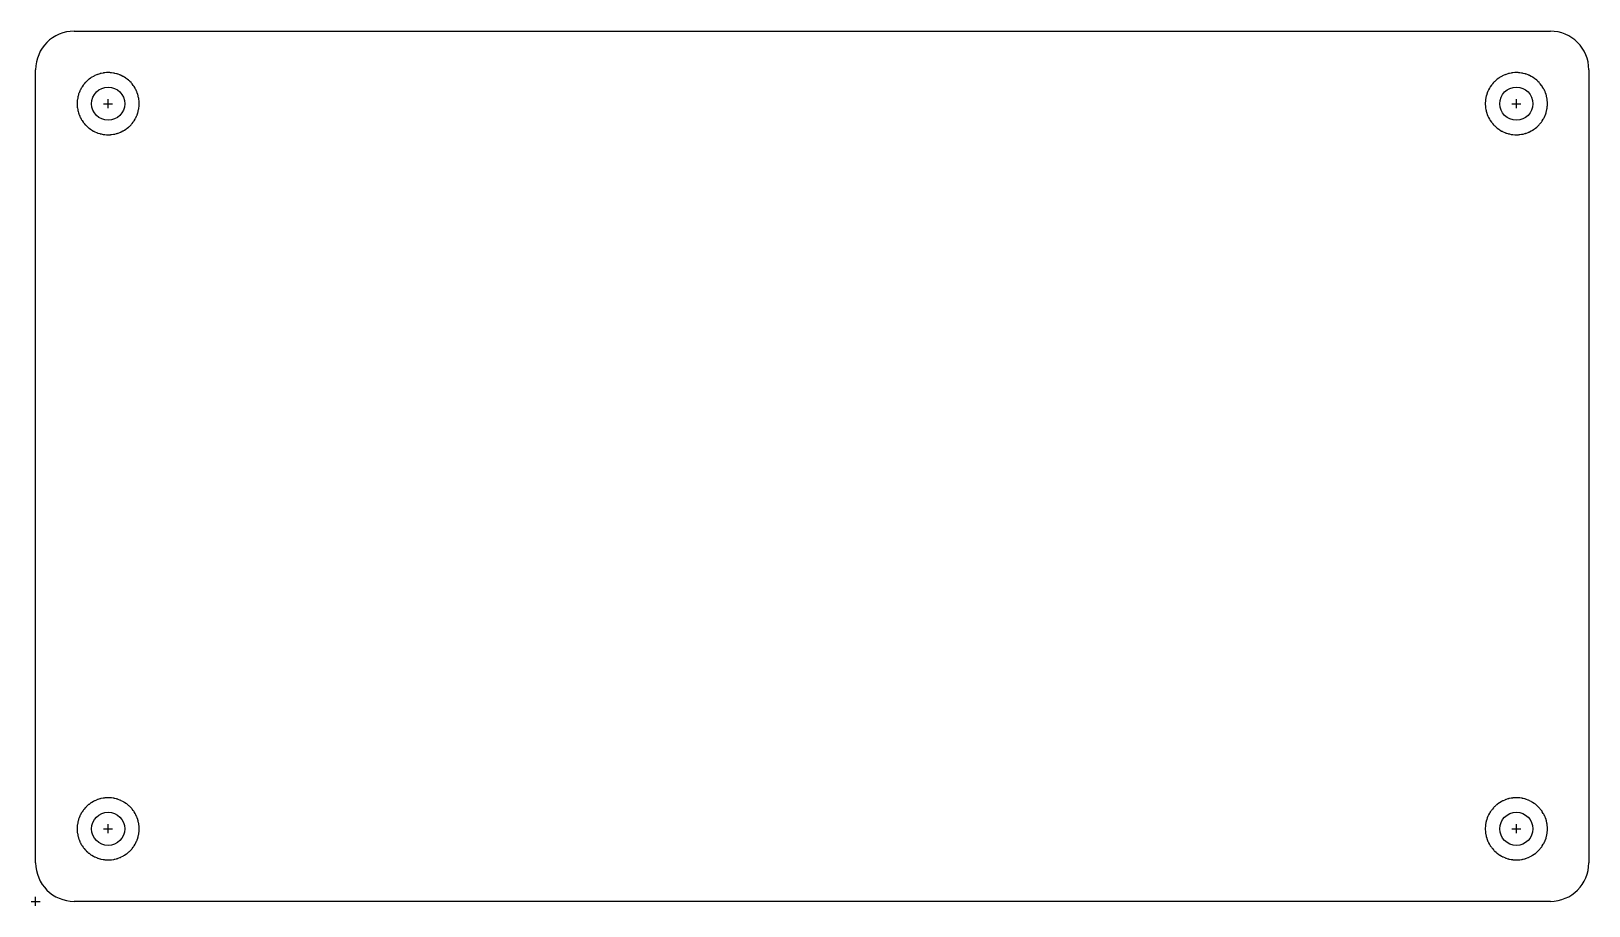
# Model space of a CAD drawing. Header units: millimetres. Extents: x 0 to 150, y 0 to 84.
import ezdxf

# ---------------------------------------------------------------- set-up
doc = ezdxf.new("R2010")
doc.units = ezdxf.units.MM
doc.layers.add('Contour', color=7, linetype='CONTINUOUS')
doc.layers.add('Points de référence', color=1, linetype='CONTINUOUS')

msp = doc.modelspace()

# ---------------------------------------------------------------- linework, layer by layer
at = {"layer": 'Contour', "color": 7, "linetype": 'CONTINUOUS'}
for p, q in [((3.719, 84), (3.719, 84)), ((3.719, 84), (146.281, 84)), ((0, 3.719), (0, 80.281)), ((5.881, 79.782), (5.72, 79.712)), ((5.881, 79.782), (5.72, 79.712)), ((5.918, 79.798), (5.881, 79.782)), ((5.918, 79.798), (5.881, 79.782)), ((5.968, 79.816), (5.918, 79.798)), ((5.968, 79.816), (5.918, 79.798)), ((6.018, 79.833), (5.968, 79.816)), ((6.018, 79.833), (5.968, 79.816)), ((6.186, 79.886), (6.018, 79.833)), ((6.186, 79.886), (6.018, 79.833)), ((6.234, 79.9), (6.186, 79.886)), ((6.234, 79.9), (6.186, 79.886)), ((6.285, 79.914), (6.234, 79.9)), ((6.285, 79.914), (6.234, 79.9)), ((6.337, 79.925), (6.285, 79.914)), ((6.337, 79.925), (6.285, 79.914)), ((6.51, 79.959), (6.337, 79.925)), ((6.51, 79.959), (6.337, 79.925)), ((6.564, 79.968), (6.51, 79.959)), ((6.564, 79.968), (6.51, 79.959)), ((6.616, 79.975), (6.564, 79.968)), ((6.616, 79.975), (6.564, 79.968)), ((6.669, 79.981), (6.616, 79.975)), ((6.669, 79.981), (6.616, 79.975)), ((6.845, 79.995), (6.669, 79.981)), ((6.845, 79.995), (6.669, 79.981)), ((6.882, 79.997), (6.845, 79.995)), ((6.882, 79.997), (6.845, 79.995)), ((6.935, 79.999), (6.882, 79.997)), ((6.935, 79.999), (6.882, 79.997)), ((6.988, 79.999), (6.935, 79.999)), ((6.988, 79.999), (6.935, 79.999)), ((7.164, 79.995), (6.988, 79.999)), ((7.164, 79.995), (6.988, 79.999)), ((7.225, 79.992), (7.164, 79.995)), ((7.225, 79.992), (7.164, 79.995)), ((7.277, 79.987), (7.225, 79.992)), ((7.277, 79.987), (7.225, 79.992)), ((7.33, 79.981), (7.277, 79.987)), ((7.33, 79.981), (7.277, 79.987)), ((7.505, 79.956), (7.33, 79.981)), ((7.505, 79.956), (7.33, 79.981)), ((7.545, 79.95), (7.505, 79.956)), ((7.545, 79.95), (7.505, 79.956)), ((7.597, 79.94), (7.545, 79.95)), ((7.597, 79.94), (7.545, 79.95)), ((7.648, 79.928), (7.597, 79.94)), ((7.648, 79.928), (7.597, 79.94)), ((7.819, 79.885), (7.648, 79.928)), ((7.819, 79.885), (7.648, 79.928)), ((7.87, 79.871), (7.819, 79.885)), ((7.87, 79.871), (7.819, 79.885)), ((7.921, 79.855), (7.87, 79.871)), ((7.921, 79.855), (7.87, 79.871)), ((7.97, 79.838), (7.921, 79.855)), ((7.97, 79.838), (7.921, 79.855)), ((8.135, 79.776), (7.97, 79.838)), ((8.135, 79.776), (7.97, 79.838)), ((8.176, 79.76), (8.135, 79.776)), ((8.176, 79.76), (8.135, 79.776)), ((8.225, 79.738), (8.176, 79.76)), ((8.225, 79.738), (8.176, 79.76)), ((8.272, 79.716), (8.225, 79.738)), ((8.272, 79.716), (8.225, 79.738)), ((141.881, 79.782), (141.72, 79.712)), ((141.881, 79.782), (141.72, 79.712)), ((141.918, 79.798), (141.881, 79.782)), ((141.918, 79.798), (141.881, 79.782)), ((141.968, 79.816), (141.918, 79.798)), ((141.968, 79.816), (141.918, 79.798)), ((142.018, 79.833), (141.968, 79.816)), ((142.018, 79.833), (141.968, 79.816)), ((142.186, 79.886), (142.018, 79.833)), ((142.186, 79.886), (142.018, 79.833)), ((142.234, 79.9), (142.186, 79.886)), ((142.234, 79.9), (142.186, 79.886)), ((142.285, 79.914), (142.234, 79.9)), ((142.285, 79.914), (142.234, 79.9)), ((142.337, 79.925), (142.285, 79.914)), ((142.337, 79.925), (142.285, 79.914)), ((142.51, 79.959), (142.337, 79.925)), ((142.51, 79.959), (142.337, 79.925)), ((142.564, 79.968), (142.51, 79.959)), ((142.564, 79.968), (142.51, 79.959)), ((142.616, 79.975), (142.564, 79.968)), ((142.616, 79.975), (142.564, 79.968)), ((142.669, 79.981), (142.616, 79.975)), ((142.669, 79.981), (142.616, 79.975)), ((142.845, 79.995), (142.669, 79.981)), ((142.845, 79.995), (142.669, 79.981)), ((142.882, 79.997), (142.845, 79.995)), ((142.882, 79.997), (142.845, 79.995)), ((142.935, 79.999), (142.882, 79.997)), ((142.935, 79.999), (142.882, 79.997)), ((142.988, 79.999), (142.935, 79.999)), ((142.988, 79.999), (142.935, 79.999)), ((143.164, 79.995), (142.988, 79.999)), ((143.164, 79.995), (142.988, 79.999)), ((143.225, 79.992), (143.164, 79.995)), ((143.225, 79.992), (143.164, 79.995)), ((143.277, 79.987), (143.225, 79.992)), ((143.277, 79.987), (143.225, 79.992)), ((143.33, 79.981), (143.277, 79.987)), ((143.33, 79.981), (143.277, 79.987)), ((143.505, 79.956), (143.33, 79.981)), ((143.505, 79.956), (143.33, 79.981)), ((143.545, 79.95), (143.505, 79.956)), ((143.545, 79.95), (143.505, 79.956)), ((143.597, 79.94), (143.545, 79.95)), ((143.597, 79.94), (143.545, 79.95)), ((143.648, 79.928), (143.597, 79.94)), ((143.648, 79.928), (143.597, 79.94)), ((143.819, 79.885), (143.648, 79.928)), ((143.819, 79.885), (143.648, 79.928)), ((143.87, 79.871), (143.819, 79.885)), ((143.87, 79.871), (143.819, 79.885)), ((143.921, 79.855), (143.87, 79.871)), ((143.921, 79.855), (143.87, 79.871)), ((143.97, 79.838), (143.921, 79.855)), ((143.97, 79.838), (143.921, 79.855)), ((144.135, 79.776), (143.97, 79.838)), ((144.135, 79.776), (143.97, 79.838)), ((144.176, 79.76), (144.135, 79.776)), ((144.176, 79.76), (144.135, 79.776)), ((144.225, 79.738), (144.176, 79.76)), ((144.225, 79.738), (144.176, 79.76)), ((144.272, 79.716), (144.225, 79.738)), ((144.272, 79.716), (144.225, 79.738)), ((150, 80.281), (150, 80.281)), ((150, 80.281), (150, 3.719)), ((4.275, 78.255), (4.255, 78.208)), ((4.275, 78.255), (4.255, 78.208)), ((4.298, 78.303), (4.275, 78.255)), ((4.298, 78.303), (4.275, 78.255)), ((4.322, 78.35), (4.298, 78.303)), ((4.322, 78.35), (4.298, 78.303)), ((4.406, 78.505), (4.322, 78.35)), ((4.406, 78.505), (4.322, 78.35)), ((4.428, 78.544), (4.406, 78.505)), ((4.428, 78.544), (4.406, 78.505)), ((4.455, 78.589), (4.428, 78.544)), ((4.455, 78.589), (4.428, 78.544)), ((4.485, 78.633), (4.455, 78.589)), ((4.485, 78.633), (4.455, 78.589)), ((4.585, 78.778), (4.485, 78.633)), ((4.585, 78.778), (4.485, 78.633)), ((4.615, 78.821), (4.585, 78.778)), ((4.615, 78.821), (4.585, 78.778)), ((4.648, 78.863), (4.615, 78.821)), ((4.648, 78.863), (4.615, 78.821)), ((4.682, 78.903), (4.648, 78.863)), ((4.682, 78.903), (4.648, 78.863)), ((4.798, 79.036), (4.682, 78.903)), ((4.798, 79.036), (4.682, 78.903)), ((4.832, 79.074), (4.798, 79.036)), ((4.832, 79.074), (4.798, 79.036)), ((4.869, 79.112), (4.832, 79.074)), ((4.869, 79.112), (4.832, 79.074)), ((4.908, 79.149), (4.869, 79.112)), ((4.908, 79.149), (4.869, 79.112)), ((5.038, 79.268), (4.908, 79.149)), ((5.038, 79.268), (4.908, 79.149)), ((5.073, 79.299), (5.038, 79.268)), ((5.073, 79.299), (5.038, 79.268)), ((5.114, 79.332), (5.073, 79.299)), ((5.114, 79.332), (5.073, 79.299)), ((5.156, 79.364), (5.114, 79.332)), ((5.156, 79.364), (5.114, 79.332)), ((5.298, 79.468), (5.156, 79.364)), ((5.298, 79.468), (5.156, 79.364)), ((5.332, 79.493), (5.298, 79.468)), ((5.332, 79.493), (5.298, 79.468)), ((5.376, 79.522), (5.332, 79.493)), ((5.376, 79.522), (5.332, 79.493)), ((5.421, 79.549), (5.376, 79.522)), ((5.421, 79.549), (5.376, 79.522)), ((5.574, 79.638), (5.421, 79.549)), ((5.574, 79.638), (5.421, 79.549)), ((5.624, 79.666), (5.574, 79.638)), ((5.624, 79.666), (5.574, 79.638)), ((5.672, 79.69), (5.624, 79.666)), ((5.672, 79.69), (5.624, 79.666)), ((5.72, 79.712), (5.672, 79.69)), ((5.72, 79.712), (5.672, 79.69)), ((8.429, 79.637), (8.272, 79.716)), ((8.429, 79.637), (8.272, 79.716)), ((8.477, 79.612), (8.429, 79.637)), ((8.477, 79.612), (8.429, 79.637)), ((8.523, 79.585), (8.477, 79.612)), ((8.523, 79.585), (8.477, 79.612)), ((8.567, 79.557), (8.523, 79.585)), ((8.567, 79.557), (8.523, 79.585)), ((8.715, 79.46), (8.567, 79.557)), ((8.715, 79.46), (8.567, 79.557)), ((8.754, 79.434), (8.715, 79.46)), ((8.754, 79.434), (8.715, 79.46)), ((8.797, 79.403), (8.754, 79.434)), ((8.797, 79.403), (8.754, 79.434)), ((8.838, 79.37), (8.797, 79.403)), ((8.838, 79.37), (8.797, 79.403)), ((8.974, 79.258), (8.838, 79.37)), ((8.974, 79.258), (8.838, 79.37)), ((9.009, 79.228), (8.974, 79.258)), ((9.009, 79.228), (8.974, 79.258)), ((9.048, 79.192), (9.009, 79.228)), ((9.048, 79.192), (9.009, 79.228)), ((9.086, 79.155), (9.048, 79.192)), ((9.086, 79.155), (9.048, 79.192)), ((9.209, 79.029), (9.086, 79.155)), ((9.209, 79.029), (9.086, 79.155)), ((9.244, 78.991), (9.209, 79.029)), ((9.244, 78.991), (9.209, 79.029)), ((9.279, 78.951), (9.244, 78.991)), ((9.279, 78.951), (9.244, 78.991)), ((9.313, 78.91), (9.279, 78.951)), ((9.313, 78.91), (9.279, 78.951)), ((9.421, 78.771), (9.313, 78.91)), ((9.421, 78.771), (9.313, 78.91)), ((9.45, 78.732), (9.421, 78.771)), ((9.45, 78.732), (9.421, 78.771)), ((9.48, 78.689), (9.45, 78.732)), ((9.48, 78.689), (9.45, 78.732)), ((9.508, 78.644), (9.48, 78.689)), ((9.508, 78.644), (9.48, 78.689)), ((9.6, 78.494), (9.508, 78.644)), ((9.6, 78.494), (9.508, 78.644)), ((9.626, 78.45), (9.6, 78.494)), ((9.626, 78.45), (9.6, 78.494)), ((9.651, 78.404), (9.626, 78.45)), ((9.651, 78.404), (9.626, 78.45)), ((9.675, 78.356), (9.651, 78.404)), ((9.675, 78.356), (9.651, 78.404)), ((9.75, 78.196), (9.675, 78.356)), ((9.75, 78.196), (9.675, 78.356)), ((140.275, 78.255), (140.255, 78.208)), ((140.275, 78.255), (140.255, 78.208)), ((140.298, 78.303), (140.275, 78.255)), ((140.298, 78.303), (140.275, 78.255)), ((140.322, 78.35), (140.298, 78.303)), ((140.322, 78.35), (140.298, 78.303)), ((140.406, 78.505), (140.322, 78.35)), ((140.406, 78.505), (140.322, 78.35)), ((140.428, 78.544), (140.406, 78.505)), ((140.428, 78.544), (140.406, 78.505)), ((140.455, 78.589), (140.428, 78.544)), ((140.455, 78.589), (140.428, 78.544)), ((140.485, 78.633), (140.455, 78.589)), ((140.485, 78.633), (140.455, 78.589)), ((140.585, 78.778), (140.485, 78.633)), ((140.585, 78.778), (140.485, 78.633)), ((140.615, 78.821), (140.585, 78.778)), ((140.615, 78.821), (140.585, 78.778)), ((140.648, 78.863), (140.615, 78.821)), ((140.648, 78.863), (140.615, 78.821)), ((140.682, 78.903), (140.648, 78.863)), ((140.682, 78.903), (140.648, 78.863)), ((140.798, 79.036), (140.682, 78.903)), ((140.798, 79.036), (140.682, 78.903)), ((140.832, 79.074), (140.798, 79.036)), ((140.832, 79.074), (140.798, 79.036)), ((140.869, 79.112), (140.832, 79.074)), ((140.869, 79.112), (140.832, 79.074)), ((140.908, 79.149), (140.869, 79.112)), ((140.908, 79.149), (140.869, 79.112)), ((141.038, 79.268), (140.908, 79.149)), ((141.038, 79.268), (140.908, 79.149)), ((141.073, 79.299), (141.038, 79.268)), ((141.073, 79.299), (141.038, 79.268)), ((141.114, 79.332), (141.073, 79.299)), ((141.114, 79.332), (141.073, 79.299)), ((141.156, 79.364), (141.114, 79.332)), ((141.156, 79.364), (141.114, 79.332)), ((141.298, 79.468), (141.156, 79.364)), ((141.298, 79.468), (141.156, 79.364)), ((141.332, 79.493), (141.298, 79.468)), ((141.332, 79.493), (141.298, 79.468)), ((141.376, 79.522), (141.332, 79.493)), ((141.376, 79.522), (141.332, 79.493)), ((141.421, 79.549), (141.376, 79.522)), ((141.421, 79.549), (141.376, 79.522)), ((141.574, 79.638), (141.421, 79.549)), ((141.574, 79.638), (141.421, 79.549)), ((141.624, 79.666), (141.574, 79.638)), ((141.624, 79.666), (141.574, 79.638)), ((141.672, 79.69), (141.624, 79.666)), ((141.672, 79.69), (141.624, 79.666)), ((141.72, 79.712), (141.672, 79.69)), ((141.72, 79.712), (141.672, 79.69)), ((144.429, 79.637), (144.272, 79.716)), ((144.429, 79.637), (144.272, 79.716)), ((144.477, 79.612), (144.429, 79.637)), ((144.477, 79.612), (144.429, 79.637)), ((144.523, 79.585), (144.477, 79.612)), ((144.523, 79.585), (144.477, 79.612)), ((144.567, 79.557), (144.523, 79.585)), ((144.567, 79.557), (144.523, 79.585)), ((144.715, 79.46), (144.567, 79.557)), ((144.715, 79.46), (144.567, 79.557)), ((144.754, 79.434), (144.715, 79.46)), ((144.754, 79.434), (144.715, 79.46)), ((144.797, 79.403), (144.754, 79.434)), ((144.797, 79.403), (144.754, 79.434)), ((144.838, 79.37), (144.797, 79.403)), ((144.838, 79.37), (144.797, 79.403)), ((144.974, 79.258), (144.838, 79.37)), ((144.974, 79.258), (144.838, 79.37)), ((145.009, 79.228), (144.974, 79.258)), ((145.009, 79.228), (144.974, 79.258)), ((145.048, 79.192), (145.009, 79.228)), ((145.048, 79.192), (145.009, 79.228)), ((145.086, 79.155), (145.048, 79.192)), ((145.086, 79.155), (145.048, 79.192)), ((145.209, 79.029), (145.086, 79.155)), ((145.209, 79.029), (145.086, 79.155)), ((145.244, 78.991), (145.209, 79.029)), ((145.244, 78.991), (145.209, 79.029)), ((145.279, 78.951), (145.244, 78.991)), ((145.279, 78.951), (145.244, 78.991)), ((145.313, 78.91), (145.279, 78.951)), ((145.313, 78.91), (145.279, 78.951)), ((145.421, 78.771), (145.313, 78.91)), ((145.421, 78.771), (145.313, 78.91)), ((145.45, 78.732), (145.421, 78.771)), ((145.45, 78.732), (145.421, 78.771)), ((145.48, 78.689), (145.45, 78.732)), ((145.48, 78.689), (145.45, 78.732)), ((145.508, 78.644), (145.48, 78.689)), ((145.508, 78.644), (145.48, 78.689)), ((145.6, 78.494), (145.508, 78.644)), ((145.6, 78.494), (145.508, 78.644)), ((145.626, 78.45), (145.6, 78.494)), ((145.626, 78.45), (145.6, 78.494)), ((145.651, 78.404), (145.626, 78.45)), ((145.651, 78.404), (145.626, 78.45)), ((145.675, 78.356), (145.651, 78.404)), ((145.675, 78.356), (145.651, 78.404)), ((145.75, 78.196), (145.675, 78.356)), ((145.75, 78.196), (145.675, 78.356)), ((4.002, 77.079), (4, 77.027)), ((4.002, 77.079), (4, 77.027)), ((4, 77.027), (4, 76.974)), ((4, 77.027), (4, 76.974)), ((4, 76.974), (4.002, 76.921)), ((4, 76.974), (4.002, 76.921)), ((4.012, 77.255), (4.002, 77.079)), ((4.012, 77.255), (4.002, 77.079)), ((4.002, 76.921), (4.012, 76.745)), ((4.002, 76.921), (4.012, 76.745)), ((4.016, 77.301), (4.012, 77.255)), ((4.016, 77.301), (4.012, 77.255)), ((4.012, 76.745), (4.016, 76.692)), ((4.012, 76.745), (4.016, 76.692)), ((4.021, 77.354), (4.016, 77.301)), ((4.021, 77.354), (4.016, 77.301)), ((4.029, 77.406), (4.021, 77.354)), ((4.029, 77.406), (4.021, 77.354)), ((4.058, 77.58), (4.029, 77.406)), ((4.058, 77.58), (4.029, 77.406)), ((4.067, 77.628), (4.058, 77.58)), ((4.067, 77.628), (4.058, 77.58)), ((4.078, 77.679), (4.067, 77.628)), ((4.078, 77.679), (4.067, 77.628)), ((4.092, 77.73), (4.078, 77.679)), ((4.092, 77.73), (4.078, 77.679)), ((4.14, 77.9), (4.092, 77.73)), ((4.14, 77.9), (4.092, 77.73)), ((4.153, 77.946), (4.14, 77.9)), ((4.153, 77.946), (4.14, 77.9)), ((4.17, 77.996), (4.153, 77.946)), ((4.17, 77.996), (4.153, 77.946)), ((4.189, 78.045), (4.17, 77.996)), ((4.189, 78.045), (4.17, 77.996)), ((4.255, 78.208), (4.189, 78.045)), ((4.255, 78.208), (4.189, 78.045)), ((9.766, 78.16), (9.75, 78.196)), ((9.766, 78.16), (9.75, 78.196)), ((9.786, 78.111), (9.766, 78.16)), ((9.786, 78.111), (9.766, 78.16)), ((9.805, 78.061), (9.786, 78.111)), ((9.805, 78.061), (9.786, 78.111)), ((9.863, 77.894), (9.805, 78.061)), ((9.863, 77.894), (9.805, 78.061)), ((9.88, 77.839), (9.863, 77.894)), ((9.88, 77.839), (9.863, 77.894)), ((9.895, 77.788), (9.88, 77.839)), ((9.895, 77.788), (9.88, 77.839)), ((9.907, 77.737), (9.895, 77.788)), ((9.907, 77.737), (9.895, 77.788)), ((9.945, 77.565), (9.907, 77.737)), ((9.945, 77.565), (9.907, 77.737)), ((9.953, 77.527), (9.945, 77.565)), ((9.953, 77.527), (9.945, 77.565)), ((9.962, 77.474), (9.953, 77.527)), ((9.962, 77.474), (9.953, 77.527)), ((9.969, 77.422), (9.962, 77.474)), ((9.969, 77.422), (9.962, 77.474)), ((9.989, 77.247), (9.969, 77.422)), ((9.989, 77.247), (9.969, 77.422)), ((9.969, 76.578), (9.989, 76.753)), ((9.969, 76.578), (9.989, 76.753)), ((9.994, 77.194), (9.989, 77.247)), ((9.994, 77.194), (9.989, 77.247)), ((9.989, 76.753), (9.994, 76.806)), ((9.989, 76.753), (9.994, 76.806)), ((9.997, 77.141), (9.994, 77.194)), ((9.997, 77.141), (9.994, 77.194)), ((9.994, 76.806), (9.997, 76.859)), ((9.994, 76.806), (9.997, 76.859)), ((9.998, 77.088), (9.997, 77.141)), ((9.998, 77.088), (9.997, 77.141)), ((9.997, 76.859), (9.998, 76.912)), ((9.997, 76.859), (9.998, 76.912)), ((9.998, 76.912), (9.998, 77.088)), ((9.998, 76.912), (9.998, 77.088)), ((140.002, 77.079), (140, 77.027)), ((140.002, 77.079), (140, 77.027)), ((140, 77.027), (140, 76.974)), ((140, 77.027), (140, 76.974)), ((140, 76.974), (140.002, 76.921)), ((140, 76.974), (140.002, 76.921)), ((140.012, 77.255), (140.002, 77.079)), ((140.012, 77.255), (140.002, 77.079)), ((140.002, 76.921), (140.012, 76.745)), ((140.002, 76.921), (140.012, 76.745)), ((140.016, 77.301), (140.012, 77.255)), ((140.016, 77.301), (140.012, 77.255)), ((140.012, 76.745), (140.016, 76.692)), ((140.012, 76.745), (140.016, 76.692)), ((140.021, 77.354), (140.016, 77.301)), ((140.021, 77.354), (140.016, 77.301)), ((140.029, 77.406), (140.021, 77.354)), ((140.029, 77.406), (140.021, 77.354)), ((140.058, 77.58), (140.029, 77.406)), ((140.058, 77.58), (140.029, 77.406)), ((140.067, 77.628), (140.058, 77.58)), ((140.067, 77.628), (140.058, 77.58)), ((140.078, 77.679), (140.067, 77.628)), ((140.078, 77.679), (140.067, 77.628)), ((140.092, 77.73), (140.078, 77.679)), ((140.092, 77.73), (140.078, 77.679)), ((140.14, 77.9), (140.092, 77.73)), ((140.14, 77.9), (140.092, 77.73)), ((140.153, 77.946), (140.14, 77.9)), ((140.153, 77.946), (140.14, 77.9)), ((140.17, 77.996), (140.153, 77.946)), ((140.17, 77.996), (140.153, 77.946)), ((140.189, 78.045), (140.17, 77.996)), ((140.189, 78.045), (140.17, 77.996)), ((140.255, 78.208), (140.189, 78.045)), ((140.255, 78.208), (140.189, 78.045)), ((145.766, 78.16), (145.75, 78.196)), ((145.766, 78.16), (145.75, 78.196)), ((145.786, 78.111), (145.766, 78.16)), ((145.786, 78.111), (145.766, 78.16)), ((145.805, 78.061), (145.786, 78.111)), ((145.805, 78.061), (145.786, 78.111)), ((145.863, 77.894), (145.805, 78.061)), ((145.863, 77.894), (145.805, 78.061)), ((145.88, 77.839), (145.863, 77.894)), ((145.88, 77.839), (145.863, 77.894)), ((145.895, 77.788), (145.88, 77.839)), ((145.895, 77.788), (145.88, 77.839)), ((145.907, 77.737), (145.895, 77.788)), ((145.907, 77.737), (145.895, 77.788)), ((145.945, 77.565), (145.907, 77.737)), ((145.945, 77.565), (145.907, 77.737)), ((145.953, 77.527), (145.945, 77.565)), ((145.953, 77.527), (145.945, 77.565)), ((145.962, 77.474), (145.953, 77.527)), ((145.962, 77.474), (145.953, 77.527)), ((145.969, 77.422), (145.962, 77.474)), ((145.969, 77.422), (145.962, 77.474)), ((145.989, 77.247), (145.969, 77.422)), ((145.989, 77.247), (145.969, 77.422)), ((145.969, 76.578), (145.989, 76.753)), ((145.969, 76.578), (145.989, 76.753)), ((145.994, 77.194), (145.989, 77.247)), ((145.994, 77.194), (145.989, 77.247)), ((145.989, 76.753), (145.994, 76.806)), ((145.989, 76.753), (145.994, 76.806)), ((145.997, 77.141), (145.994, 77.194)), ((145.997, 77.141), (145.994, 77.194)), ((145.994, 76.806), (145.997, 76.859)), ((145.994, 76.806), (145.997, 76.859)), ((145.998, 77.088), (145.997, 77.141)), ((145.998, 77.088), (145.997, 77.141)), ((145.997, 76.859), (145.998, 76.912)), ((145.997, 76.859), (145.998, 76.912)), ((145.998, 76.912), (145.998, 77.088)), ((145.998, 76.912), (145.998, 77.088)), ((4.016, 76.692), (4.022, 76.639)), ((4.016, 76.692), (4.022, 76.639)), ((4.022, 76.639), (4.029, 76.594)), ((4.022, 76.639), (4.029, 76.594)), ((4.029, 76.594), (4.058, 76.42)), ((4.029, 76.594), (4.058, 76.42)), ((4.058, 76.42), (4.068, 76.368)), ((4.058, 76.42), (4.068, 76.368)), ((4.068, 76.368), (4.079, 76.316)), ((4.068, 76.368), (4.079, 76.316)), ((4.079, 76.316), (4.092, 76.27)), ((4.079, 76.316), (4.092, 76.27)), ((4.092, 76.27), (4.14, 76.1)), ((4.092, 76.27), (4.14, 76.1)), ((4.14, 76.1), (4.155, 76.049)), ((4.14, 76.1), (4.155, 76.049)), ((4.155, 76.049), (4.172, 75.999)), ((4.155, 76.049), (4.172, 75.999)), ((4.172, 75.999), (4.189, 75.955)), ((4.172, 75.999), (4.189, 75.955)), ((4.189, 75.955), (4.255, 75.792)), ((4.189, 75.955), (4.255, 75.792)), ((4.255, 75.792), (4.276, 75.743)), ((4.255, 75.792), (4.276, 75.743)), ((4.276, 75.743), (4.299, 75.695)), ((4.276, 75.743), (4.299, 75.695)), ((4.299, 75.695), (4.322, 75.65)), ((4.299, 75.695), (4.322, 75.65)), ((4.322, 75.65), (4.406, 75.495)), ((4.322, 75.65), (4.406, 75.495)), ((4.406, 75.495), (4.432, 75.449)), ((4.406, 75.495), (4.432, 75.449)), ((4.432, 75.449), (4.46, 75.404)), ((4.432, 75.449), (4.46, 75.404)), ((4.46, 75.404), (4.485, 75.367)), ((4.46, 75.404), (4.485, 75.367)), ((4.485, 75.367), (4.585, 75.222)), ((4.485, 75.367), (4.585, 75.222)), ((4.585, 75.222), (4.615, 75.179)), ((4.585, 75.222), (4.615, 75.179)), ((9.313, 75.09), (9.421, 75.229)), ((9.313, 75.09), (9.421, 75.229)), ((9.421, 75.229), (9.452, 75.271)), ((9.421, 75.229), (9.452, 75.271)), ((9.452, 75.271), (9.482, 75.315)), ((9.452, 75.271), (9.482, 75.315)), ((9.482, 75.315), (9.508, 75.356)), ((9.482, 75.315), (9.508, 75.356)), ((9.508, 75.356), (9.6, 75.506)), ((9.508, 75.356), (9.6, 75.506)), ((9.6, 75.506), (9.627, 75.552)), ((9.6, 75.506), (9.627, 75.552)), ((9.627, 75.552), (9.652, 75.598)), ((9.627, 75.552), (9.652, 75.598)), ((9.652, 75.598), (9.675, 75.644)), ((9.652, 75.598), (9.675, 75.644)), ((9.675, 75.644), (9.75, 75.804)), ((9.675, 75.644), (9.75, 75.804)), ((9.75, 75.804), (9.771, 75.852)), ((9.75, 75.804), (9.771, 75.852)), ((9.771, 75.852), (9.791, 75.901)), ((9.771, 75.852), (9.791, 75.901)), ((9.791, 75.901), (9.805, 75.939)), ((9.791, 75.901), (9.805, 75.939)), ((9.805, 75.939), (9.863, 76.106)), ((9.805, 75.939), (9.863, 76.106)), ((9.863, 76.106), (9.879, 76.156)), ((9.863, 76.106), (9.879, 76.156)), ((9.879, 76.156), (9.893, 76.207)), ((9.879, 76.156), (9.893, 76.207)), ((9.893, 76.207), (9.907, 76.263)), ((9.893, 76.207), (9.907, 76.263)), ((9.907, 76.263), (9.945, 76.435)), ((9.907, 76.263), (9.945, 76.435)), ((9.945, 76.435), (9.955, 76.487)), ((9.945, 76.435), (9.955, 76.487)), ((9.955, 76.487), (9.964, 76.539)), ((9.955, 76.487), (9.964, 76.539)), ((9.964, 76.539), (9.969, 76.578)), ((9.964, 76.539), (9.969, 76.578)), ((140.016, 76.692), (140.022, 76.639)), ((140.016, 76.692), (140.022, 76.639)), ((140.022, 76.639), (140.029, 76.594)), ((140.022, 76.639), (140.029, 76.594)), ((140.029, 76.594), (140.058, 76.42)), ((140.029, 76.594), (140.058, 76.42)), ((140.058, 76.42), (140.068, 76.368)), ((140.058, 76.42), (140.068, 76.368)), ((140.068, 76.368), (140.079, 76.316)), ((140.068, 76.368), (140.079, 76.316)), ((140.079, 76.316), (140.092, 76.27)), ((140.079, 76.316), (140.092, 76.27)), ((140.092, 76.27), (140.14, 76.1)), ((140.092, 76.27), (140.14, 76.1)), ((140.14, 76.1), (140.155, 76.049)), ((140.14, 76.1), (140.155, 76.049)), ((140.155, 76.049), (140.172, 75.999)), ((140.155, 76.049), (140.172, 75.999)), ((140.172, 75.999), (140.189, 75.955)), ((140.172, 75.999), (140.189, 75.955)), ((140.189, 75.955), (140.255, 75.792)), ((140.189, 75.955), (140.255, 75.792)), ((140.255, 75.792), (140.276, 75.743)), ((140.255, 75.792), (140.276, 75.743)), ((140.276, 75.743), (140.299, 75.695)), ((140.276, 75.743), (140.299, 75.695)), ((140.299, 75.695), (140.322, 75.65)), ((140.299, 75.695), (140.322, 75.65)), ((140.322, 75.65), (140.406, 75.495)), ((140.322, 75.65), (140.406, 75.495)), ((140.406, 75.495), (140.432, 75.449)), ((140.406, 75.495), (140.432, 75.449)), ((140.432, 75.449), (140.46, 75.404)), ((140.432, 75.449), (140.46, 75.404)), ((140.46, 75.404), (140.485, 75.367)), ((140.46, 75.404), (140.485, 75.367)), ((140.485, 75.367), (140.585, 75.222)), ((140.485, 75.367), (140.585, 75.222)), ((140.585, 75.222), (140.615, 75.179)), ((140.585, 75.222), (140.615, 75.179)), ((145.313, 75.09), (145.421, 75.229)), ((145.313, 75.09), (145.421, 75.229)), ((145.421, 75.229), (145.452, 75.271)), ((145.421, 75.229), (145.452, 75.271)), ((145.452, 75.271), (145.482, 75.315)), ((145.452, 75.271), (145.482, 75.315)), ((145.482, 75.315), (145.508, 75.356)), ((145.482, 75.315), (145.508, 75.356)), ((145.508, 75.356), (145.6, 75.506)), ((145.508, 75.356), (145.6, 75.506)), ((145.6, 75.506), (145.627, 75.552)), ((145.6, 75.506), (145.627, 75.552)), ((145.627, 75.552), (145.652, 75.598)), ((145.627, 75.552), (145.652, 75.598)), ((145.652, 75.598), (145.675, 75.644)), ((145.652, 75.598), (145.675, 75.644)), ((145.675, 75.644), (145.75, 75.804)), ((145.675, 75.644), (145.75, 75.804)), ((145.75, 75.804), (145.771, 75.852)), ((145.75, 75.804), (145.771, 75.852)), ((145.771, 75.852), (145.791, 75.901)), ((145.771, 75.852), (145.791, 75.901)), ((145.791, 75.901), (145.805, 75.939)), ((145.791, 75.901), (145.805, 75.939)), ((145.805, 75.939), (145.863, 76.106)), ((145.805, 75.939), (145.863, 76.106)), ((145.863, 76.106), (145.879, 76.156)), ((145.863, 76.106), (145.879, 76.156)), ((145.879, 76.156), (145.893, 76.207)), ((145.879, 76.156), (145.893, 76.207)), ((145.893, 76.207), (145.907, 76.263)), ((145.893, 76.207), (145.907, 76.263)), ((145.907, 76.263), (145.945, 76.435)), ((145.907, 76.263), (145.945, 76.435)), ((145.945, 76.435), (145.955, 76.487)), ((145.945, 76.435), (145.955, 76.487)), ((145.955, 76.487), (145.964, 76.539)), ((145.955, 76.487), (145.964, 76.539)), ((145.964, 76.539), (145.969, 76.578)), ((145.964, 76.539), (145.969, 76.578)), ((4.615, 75.179), (4.648, 75.137)), ((4.615, 75.179), (4.648, 75.137)), ((4.648, 75.137), (4.682, 75.097)), ((4.648, 75.137), (4.682, 75.097)), ((4.682, 75.097), (4.798, 74.964)), ((4.682, 75.097), (4.798, 74.964)), ((4.798, 74.964), (4.833, 74.925)), ((4.798, 74.964), (4.833, 74.925)), ((4.833, 74.925), (4.87, 74.887)), ((4.833, 74.925), (4.87, 74.887)), ((4.87, 74.887), (4.908, 74.851)), ((4.87, 74.887), (4.908, 74.851)), ((4.908, 74.851), (5.038, 74.732)), ((4.908, 74.851), (5.038, 74.732)), ((5.038, 74.732), (5.077, 74.697)), ((5.038, 74.732), (5.077, 74.697)), ((5.077, 74.697), (5.118, 74.664)), ((5.077, 74.697), (5.118, 74.664)), ((5.118, 74.664), (5.156, 74.636)), ((5.118, 74.664), (5.156, 74.636)), ((5.156, 74.636), (5.298, 74.532)), ((5.156, 74.636), (5.298, 74.532)), ((5.298, 74.532), (5.341, 74.501)), ((5.298, 74.532), (5.341, 74.501)), ((5.341, 74.501), (5.385, 74.472)), ((5.341, 74.501), (5.385, 74.472)), ((5.385, 74.472), (5.421, 74.451)), ((5.385, 74.472), (5.421, 74.451)), ((5.421, 74.451), (5.574, 74.362)), ((5.421, 74.451), (5.574, 74.362)), ((5.574, 74.362), (5.62, 74.336)), ((5.574, 74.362), (5.62, 74.336)), ((5.62, 74.336), (5.667, 74.312)), ((5.62, 74.336), (5.667, 74.312)), ((5.667, 74.312), (5.72, 74.288)), ((5.667, 74.312), (5.72, 74.288)), ((5.72, 74.288), (5.881, 74.218)), ((5.72, 74.288), (5.881, 74.218)), ((5.881, 74.218), (5.93, 74.198)), ((5.881, 74.218), (5.93, 74.198)), ((5.93, 74.198), (5.979, 74.18)), ((5.93, 74.198), (5.979, 74.18)), ((5.979, 74.18), (6.018, 74.167)), ((5.979, 74.18), (6.018, 74.167)), ((6.018, 74.167), (6.186, 74.114)), ((6.018, 74.167), (6.186, 74.114)), ((6.186, 74.114), (6.237, 74.099)), ((6.186, 74.114), (6.237, 74.099)), ((6.237, 74.099), (6.288, 74.086)), ((6.237, 74.099), (6.288, 74.086)), ((6.288, 74.086), (6.337, 74.075)), ((6.288, 74.086), (6.337, 74.075)), ((6.337, 74.075), (6.51, 74.041)), ((6.337, 74.075), (6.51, 74.041)), ((6.51, 74.041), (6.562, 74.032)), ((6.51, 74.041), (6.562, 74.032)), ((6.562, 74.032), (6.615, 74.025)), ((6.562, 74.032), (6.615, 74.025)), ((6.615, 74.025), (6.669, 74.019)), ((6.615, 74.025), (6.669, 74.019)), ((6.669, 74.019), (6.845, 74.005)), ((6.669, 74.019), (6.845, 74.005)), ((6.845, 74.005), (6.898, 74.002)), ((6.845, 74.005), (6.898, 74.002)), ((6.898, 74.002), (6.951, 74.001)), ((6.898, 74.002), (6.951, 74.001)), ((6.951, 74.001), (6.988, 74.001)), ((6.951, 74.001), (6.988, 74.001)), ((6.988, 74.001), (7.164, 74.005)), ((6.988, 74.001), (7.164, 74.005)), ((7.164, 74.005), (7.217, 74.008)), ((7.164, 74.005), (7.217, 74.008)), ((7.217, 74.008), (7.269, 74.012)), ((7.217, 74.008), (7.269, 74.012)), ((7.269, 74.012), (7.33, 74.019)), ((7.269, 74.012), (7.33, 74.019)), ((7.33, 74.019), (7.505, 74.044)), ((7.33, 74.019), (7.505, 74.044)), ((7.505, 74.044), (7.557, 74.053)), ((7.505, 74.044), (7.557, 74.053)), ((7.557, 74.053), (7.609, 74.063)), ((7.557, 74.053), (7.609, 74.063)), ((7.609, 74.063), (7.648, 74.072)), ((7.609, 74.063), (7.648, 74.072)), ((7.648, 74.072), (7.819, 74.115)), ((7.648, 74.072), (7.819, 74.115)), ((7.819, 74.115), (7.87, 74.129)), ((7.819, 74.115), (7.87, 74.129)), ((7.87, 74.129), (7.921, 74.145)), ((7.87, 74.129), (7.921, 74.145)), ((7.921, 74.145), (7.97, 74.162)), ((7.921, 74.145), (7.97, 74.162)), ((7.97, 74.162), (8.135, 74.224)), ((7.97, 74.162), (8.135, 74.224)), ((8.135, 74.224), (8.185, 74.244)), ((8.135, 74.224), (8.185, 74.244)), ((8.185, 74.244), (8.233, 74.265)), ((8.185, 74.244), (8.233, 74.265)), ((8.233, 74.265), (8.272, 74.284)), ((8.233, 74.265), (8.272, 74.284)), ((8.272, 74.284), (8.429, 74.363)), ((8.272, 74.284), (8.429, 74.363)), ((8.429, 74.363), (8.476, 74.388)), ((8.429, 74.363), (8.476, 74.388)), ((8.476, 74.388), (8.522, 74.414)), ((8.476, 74.388), (8.522, 74.414)), ((8.522, 74.414), (8.567, 74.443)), ((8.522, 74.414), (8.567, 74.443)), ((8.567, 74.443), (8.715, 74.54)), ((8.567, 74.443), (8.715, 74.54)), ((8.715, 74.54), (8.759, 74.57)), ((8.715, 74.54), (8.759, 74.57)), ((8.759, 74.57), (8.802, 74.601)), ((8.759, 74.57), (8.802, 74.601)), ((8.802, 74.601), (8.838, 74.63)), ((8.802, 74.601), (8.838, 74.63)), ((8.838, 74.63), (8.974, 74.742)), ((8.838, 74.63), (8.974, 74.742)), ((8.974, 74.742), (9.014, 74.777)), ((8.974, 74.742), (9.014, 74.777)), ((9.014, 74.777), (9.053, 74.813)), ((9.014, 74.777), (9.053, 74.813)), ((9.053, 74.813), (9.086, 74.845)), ((9.053, 74.813), (9.086, 74.845)), ((9.086, 74.845), (9.209, 74.971)), ((9.086, 74.845), (9.209, 74.971)), ((9.209, 74.971), (9.245, 75.01)), ((9.209, 74.971), (9.245, 75.01)), ((9.245, 75.01), (9.28, 75.049)), ((9.245, 75.01), (9.28, 75.049)), ((9.28, 75.049), (9.313, 75.09)), ((9.28, 75.049), (9.313, 75.09)), ((140.615, 75.179), (140.648, 75.137)), ((140.615, 75.179), (140.648, 75.137)), ((140.648, 75.137), (140.682, 75.097)), ((140.648, 75.137), (140.682, 75.097)), ((140.682, 75.097), (140.798, 74.964)), ((140.682, 75.097), (140.798, 74.964)), ((140.798, 74.964), (140.833, 74.925)), ((140.798, 74.964), (140.833, 74.925)), ((140.833, 74.925), (140.87, 74.887)), ((140.833, 74.925), (140.87, 74.887)), ((140.87, 74.887), (140.908, 74.851)), ((140.87, 74.887), (140.908, 74.851)), ((140.908, 74.851), (141.038, 74.732)), ((140.908, 74.851), (141.038, 74.732)), ((141.038, 74.732), (141.077, 74.697)), ((141.038, 74.732), (141.077, 74.697)), ((141.077, 74.697), (141.118, 74.664)), ((141.077, 74.697), (141.118, 74.664)), ((141.118, 74.664), (141.156, 74.636)), ((141.118, 74.664), (141.156, 74.636)), ((141.156, 74.636), (141.298, 74.532)), ((141.156, 74.636), (141.298, 74.532)), ((141.298, 74.532), (141.341, 74.501)), ((141.298, 74.532), (141.341, 74.501)), ((141.341, 74.501), (141.385, 74.472)), ((141.341, 74.501), (141.385, 74.472)), ((141.385, 74.472), (141.421, 74.451)), ((141.385, 74.472), (141.421, 74.451)), ((141.421, 74.451), (141.574, 74.362)), ((141.421, 74.451), (141.574, 74.362)), ((141.574, 74.362), (141.62, 74.336)), ((141.574, 74.362), (141.62, 74.336)), ((141.62, 74.336), (141.667, 74.312)), ((141.62, 74.336), (141.667, 74.312)), ((141.667, 74.312), (141.72, 74.288)), ((141.667, 74.312), (141.72, 74.288)), ((141.72, 74.288), (141.881, 74.218)), ((141.72, 74.288), (141.881, 74.218)), ((141.881, 74.218), (141.93, 74.198)), ((141.881, 74.218), (141.93, 74.198)), ((141.93, 74.198), (141.979, 74.18)), ((141.93, 74.198), (141.979, 74.18)), ((141.979, 74.18), (142.018, 74.167)), ((141.979, 74.18), (142.018, 74.167)), ((142.018, 74.167), (142.186, 74.114)), ((142.018, 74.167), (142.186, 74.114)), ((142.186, 74.114), (142.237, 74.099)), ((142.186, 74.114), (142.237, 74.099)), ((142.237, 74.099), (142.288, 74.086)), ((142.237, 74.099), (142.288, 74.086)), ((142.288, 74.086), (142.337, 74.075)), ((142.288, 74.086), (142.337, 74.075)), ((142.337, 74.075), (142.51, 74.041)), ((142.337, 74.075), (142.51, 74.041)), ((142.51, 74.041), (142.562, 74.032)), ((142.51, 74.041), (142.562, 74.032)), ((142.562, 74.032), (142.615, 74.025)), ((142.562, 74.032), (142.615, 74.025)), ((142.615, 74.025), (142.669, 74.019)), ((142.615, 74.025), (142.669, 74.019)), ((142.669, 74.019), (142.845, 74.005)), ((142.669, 74.019), (142.845, 74.005)), ((142.845, 74.005), (142.898, 74.002)), ((142.845, 74.005), (142.898, 74.002)), ((142.898, 74.002), (142.951, 74.001)), ((142.898, 74.002), (142.951, 74.001)), ((142.951, 74.001), (142.988, 74.001)), ((142.951, 74.001), (142.988, 74.001)), ((142.988, 74.001), (143.164, 74.005)), ((142.988, 74.001), (143.164, 74.005)), ((143.164, 74.005), (143.217, 74.008)), ((143.164, 74.005), (143.217, 74.008)), ((143.217, 74.008), (143.269, 74.012)), ((143.217, 74.008), (143.269, 74.012)), ((143.269, 74.012), (143.33, 74.019)), ((143.269, 74.012), (143.33, 74.019)), ((143.33, 74.019), (143.505, 74.044)), ((143.33, 74.019), (143.505, 74.044)), ((143.505, 74.044), (143.557, 74.053)), ((143.505, 74.044), (143.557, 74.053)), ((143.557, 74.053), (143.609, 74.063)), ((143.557, 74.053), (143.609, 74.063)), ((143.609, 74.063), (143.648, 74.072)), ((143.609, 74.063), (143.648, 74.072)), ((143.648, 74.072), (143.819, 74.115)), ((143.648, 74.072), (143.819, 74.115)), ((143.819, 74.115), (143.87, 74.129)), ((143.819, 74.115), (143.87, 74.129)), ((143.87, 74.129), (143.921, 74.145)), ((143.87, 74.129), (143.921, 74.145)), ((143.921, 74.145), (143.97, 74.162)), ((143.921, 74.145), (143.97, 74.162)), ((143.97, 74.162), (144.135, 74.224)), ((143.97, 74.162), (144.135, 74.224)), ((144.135, 74.224), (144.185, 74.244)), ((144.135, 74.224), (144.185, 74.244)), ((144.185, 74.244), (144.233, 74.265)), ((144.185, 74.244), (144.233, 74.265)), ((144.233, 74.265), (144.272, 74.284)), ((144.233, 74.265), (144.272, 74.284)), ((144.272, 74.284), (144.429, 74.363)), ((144.272, 74.284), (144.429, 74.363)), ((144.429, 74.363), (144.476, 74.388)), ((144.429, 74.363), (144.476, 74.388)), ((144.476, 74.388), (144.522, 74.414)), ((144.476, 74.388), (144.522, 74.414)), ((144.522, 74.414), (144.567, 74.443)), ((144.522, 74.414), (144.567, 74.443)), ((144.567, 74.443), (144.715, 74.54)), ((144.567, 74.443), (144.715, 74.54)), ((144.715, 74.54), (144.759, 74.57)), ((144.715, 74.54), (144.759, 74.57)), ((144.759, 74.57), (144.802, 74.601)), ((144.759, 74.57), (144.802, 74.601)), ((144.802, 74.601), (144.838, 74.63)), ((144.802, 74.601), (144.838, 74.63)), ((144.838, 74.63), (144.974, 74.742)), ((144.838, 74.63), (144.974, 74.742)), ((144.974, 74.742), (145.014, 74.777)), ((144.974, 74.742), (145.014, 74.777)), ((145.014, 74.777), (145.053, 74.813)), ((145.014, 74.777), (145.053, 74.813)), ((145.053, 74.813), (145.086, 74.845)), ((145.053, 74.813), (145.086, 74.845)), ((145.086, 74.845), (145.209, 74.971)), ((145.086, 74.845), (145.209, 74.971)), ((145.209, 74.971), (145.245, 75.01)), ((145.209, 74.971), (145.245, 75.01)), ((145.245, 75.01), (145.28, 75.049)), ((145.245, 75.01), (145.28, 75.049)), ((145.28, 75.049), (145.313, 75.09)), ((145.28, 75.049), (145.313, 75.09)), ((4.798, 9.036), (4.682, 8.903)), ((4.798, 9.036), (4.682, 8.903)), ((4.832, 9.074), (4.798, 9.036)), ((4.832, 9.074), (4.798, 9.036)), ((4.869, 9.112), (4.832, 9.074)), ((4.869, 9.112), (4.832, 9.074)), ((4.908, 9.149), (4.869, 9.112)), ((4.908, 9.149), (4.869, 9.112)), ((5.038, 9.268), (4.908, 9.149)), ((5.038, 9.268), (4.908, 9.149)), ((5.073, 9.299), (5.038, 9.268)), ((5.073, 9.299), (5.038, 9.268)), ((5.114, 9.332), (5.073, 9.299)), ((5.114, 9.332), (5.073, 9.299)), ((5.156, 9.364), (5.114, 9.332)), ((5.156, 9.364), (5.114, 9.332)), ((5.298, 9.468), (5.156, 9.364)), ((5.298, 9.468), (5.156, 9.364)), ((5.332, 9.493), (5.298, 9.468)), ((5.332, 9.493), (5.298, 9.468)), ((5.376, 9.522), (5.332, 9.493)), ((5.376, 9.522), (5.332, 9.493)), ((5.421, 9.549), (5.376, 9.522)), ((5.421, 9.549), (5.376, 9.522)), ((5.574, 9.638), (5.421, 9.549)), ((5.574, 9.638), (5.421, 9.549)), ((5.624, 9.666), (5.574, 9.638)), ((5.624, 9.666), (5.574, 9.638)), ((5.672, 9.69), (5.624, 9.666)), ((5.672, 9.69), (5.624, 9.666)), ((5.72, 9.712), (5.672, 9.69)), ((5.72, 9.712), (5.672, 9.69)), ((5.881, 9.782), (5.72, 9.712)), ((5.881, 9.782), (5.72, 9.712)), ((5.918, 9.798), (5.881, 9.782)), ((5.918, 9.798), (5.881, 9.782)), ((5.968, 9.816), (5.918, 9.798)), ((5.968, 9.816), (5.918, 9.798)), ((6.018, 9.833), (5.968, 9.816)), ((6.018, 9.833), (5.968, 9.816)), ((6.186, 9.886), (6.018, 9.833)), ((6.186, 9.886), (6.018, 9.833)), ((6.234, 9.9), (6.186, 9.886)), ((6.234, 9.9), (6.186, 9.886)), ((6.285, 9.914), (6.234, 9.9)), ((6.285, 9.914), (6.234, 9.9)), ((6.337, 9.925), (6.285, 9.914)), ((6.337, 9.925), (6.285, 9.914)), ((6.51, 9.959), (6.337, 9.925)), ((6.51, 9.959), (6.337, 9.925)), ((6.564, 9.968), (6.51, 9.959)), ((6.564, 9.968), (6.51, 9.959)), ((6.616, 9.975), (6.564, 9.968)), ((6.616, 9.975), (6.564, 9.968)), ((6.669, 9.981), (6.616, 9.975)), ((6.669, 9.981), (6.616, 9.975)), ((6.845, 9.995), (6.669, 9.981)), ((6.845, 9.995), (6.669, 9.981)), ((6.882, 9.997), (6.845, 9.995)), ((6.882, 9.997), (6.845, 9.995)), ((6.935, 9.999), (6.882, 9.997)), ((6.935, 9.999), (6.882, 9.997)), ((6.988, 9.999), (6.935, 9.999)), ((6.988, 9.999), (6.935, 9.999)), ((7.164, 9.995), (6.988, 9.999)), ((7.164, 9.995), (6.988, 9.999)), ((7.225, 9.992), (7.164, 9.995)), ((7.225, 9.992), (7.164, 9.995)), ((7.277, 9.987), (7.225, 9.992)), ((7.277, 9.987), (7.225, 9.992)), ((7.33, 9.981), (7.277, 9.987)), ((7.33, 9.981), (7.277, 9.987)), ((7.505, 9.956), (7.33, 9.981)), ((7.505, 9.956), (7.33, 9.981)), ((7.545, 9.95), (7.505, 9.956)), ((7.545, 9.95), (7.505, 9.956)), ((7.597, 9.94), (7.545, 9.95)), ((7.597, 9.94), (7.545, 9.95)), ((7.648, 9.928), (7.597, 9.94)), ((7.648, 9.928), (7.597, 9.94)), ((7.819, 9.885), (7.648, 9.928)), ((7.819, 9.885), (7.648, 9.928)), ((7.87, 9.871), (7.819, 9.885)), ((7.87, 9.871), (7.819, 9.885)), ((7.921, 9.855), (7.87, 9.871)), ((7.921, 9.855), (7.87, 9.871)), ((7.97, 9.838), (7.921, 9.855)), ((7.97, 9.838), (7.921, 9.855)), ((8.135, 9.776), (7.97, 9.838)), ((8.135, 9.776), (7.97, 9.838)), ((8.176, 9.76), (8.135, 9.776)), ((8.176, 9.76), (8.135, 9.776)), ((8.225, 9.738), (8.176, 9.76)), ((8.225, 9.738), (8.176, 9.76)), ((8.272, 9.716), (8.225, 9.738)), ((8.272, 9.716), (8.225, 9.738)), ((8.429, 9.637), (8.272, 9.716)), ((8.429, 9.637), (8.272, 9.716)), ((8.477, 9.612), (8.429, 9.637)), ((8.477, 9.612), (8.429, 9.637)), ((8.523, 9.585), (8.477, 9.612)), ((8.523, 9.585), (8.477, 9.612)), ((8.567, 9.557), (8.523, 9.585)), ((8.567, 9.557), (8.523, 9.585)), ((8.715, 9.46), (8.567, 9.557)), ((8.715, 9.46), (8.567, 9.557)), ((8.754, 9.434), (8.715, 9.46)), ((8.754, 9.434), (8.715, 9.46)), ((8.797, 9.403), (8.754, 9.434)), ((8.797, 9.403), (8.754, 9.434)), ((8.838, 9.37), (8.797, 9.403)), ((8.838, 9.37), (8.797, 9.403)), ((8.974, 9.258), (8.838, 9.37)), ((8.974, 9.258), (8.838, 9.37)), ((9.009, 9.228), (8.974, 9.258)), ((9.009, 9.228), (8.974, 9.258)), ((9.048, 9.192), (9.009, 9.228)), ((9.048, 9.192), (9.009, 9.228)), ((9.086, 9.155), (9.048, 9.192)), ((9.086, 9.155), (9.048, 9.192)), ((9.209, 9.029), (9.086, 9.155)), ((9.209, 9.029), (9.086, 9.155)), ((9.244, 8.991), (9.209, 9.029)), ((9.244, 8.991), (9.209, 9.029)), ((140.798, 9.036), (140.682, 8.903)), ((140.798, 9.036), (140.682, 8.903)), ((140.832, 9.074), (140.798, 9.036)), ((140.832, 9.074), (140.798, 9.036)), ((140.869, 9.112), (140.832, 9.074)), ((140.869, 9.112), (140.832, 9.074)), ((140.908, 9.149), (140.869, 9.112)), ((140.908, 9.149), (140.869, 9.112)), ((141.038, 9.268), (140.908, 9.149)), ((141.038, 9.268), (140.908, 9.149)), ((141.073, 9.299), (141.038, 9.268)), ((141.073, 9.299), (141.038, 9.268)), ((141.114, 9.332), (141.073, 9.299)), ((141.114, 9.332), (141.073, 9.299)), ((141.156, 9.364), (141.114, 9.332)), ((141.156, 9.364), (141.114, 9.332)), ((141.298, 9.468), (141.156, 9.364)), ((141.298, 9.468), (141.156, 9.364)), ((141.332, 9.493), (141.298, 9.468)), ((141.332, 9.493), (141.298, 9.468)), ((141.376, 9.522), (141.332, 9.493)), ((141.376, 9.522), (141.332, 9.493)), ((141.421, 9.549), (141.376, 9.522)), ((141.421, 9.549), (141.376, 9.522)), ((141.574, 9.638), (141.421, 9.549)), ((141.574, 9.638), (141.421, 9.549)), ((141.624, 9.666), (141.574, 9.638)), ((141.624, 9.666), (141.574, 9.638)), ((141.672, 9.69), (141.624, 9.666)), ((141.672, 9.69), (141.624, 9.666)), ((141.72, 9.712), (141.672, 9.69)), ((141.72, 9.712), (141.672, 9.69)), ((141.881, 9.782), (141.72, 9.712)), ((141.881, 9.782), (141.72, 9.712)), ((141.918, 9.798), (141.881, 9.782)), ((141.918, 9.798), (141.881, 9.782)), ((141.968, 9.816), (141.918, 9.798)), ((141.968, 9.816), (141.918, 9.798)), ((142.018, 9.833), (141.968, 9.816)), ((142.018, 9.833), (141.968, 9.816)), ((142.186, 9.886), (142.018, 9.833)), ((142.186, 9.886), (142.018, 9.833)), ((142.234, 9.9), (142.186, 9.886)), ((142.234, 9.9), (142.186, 9.886)), ((142.285, 9.914), (142.234, 9.9)), ((142.285, 9.914), (142.234, 9.9)), ((142.337, 9.925), (142.285, 9.914)), ((142.337, 9.925), (142.285, 9.914)), ((142.51, 9.959), (142.337, 9.925)), ((142.51, 9.959), (142.337, 9.925)), ((142.564, 9.968), (142.51, 9.959)), ((142.564, 9.968), (142.51, 9.959)), ((142.616, 9.975), (142.564, 9.968)), ((142.616, 9.975), (142.564, 9.968)), ((142.669, 9.981), (142.616, 9.975)), ((142.669, 9.981), (142.616, 9.975)), ((142.845, 9.995), (142.669, 9.981)), ((142.845, 9.995), (142.669, 9.981)), ((142.882, 9.997), (142.845, 9.995)), ((142.882, 9.997), (142.845, 9.995)), ((142.935, 9.999), (142.882, 9.997)), ((142.935, 9.999), (142.882, 9.997)), ((142.988, 9.999), (142.935, 9.999)), ((142.988, 9.999), (142.935, 9.999)), ((143.164, 9.995), (142.988, 9.999)), ((143.164, 9.995), (142.988, 9.999)), ((143.225, 9.992), (143.164, 9.995)), ((143.225, 9.992), (143.164, 9.995)), ((143.277, 9.987), (143.225, 9.992)), ((143.277, 9.987), (143.225, 9.992)), ((143.33, 9.981), (143.277, 9.987)), ((143.33, 9.981), (143.277, 9.987)), ((143.505, 9.956), (143.33, 9.981)), ((143.505, 9.956), (143.33, 9.981)), ((143.545, 9.95), (143.505, 9.956)), ((143.545, 9.95), (143.505, 9.956)), ((143.597, 9.94), (143.545, 9.95)), ((143.597, 9.94), (143.545, 9.95)), ((143.648, 9.928), (143.597, 9.94)), ((143.648, 9.928), (143.597, 9.94)), ((143.819, 9.885), (143.648, 9.928)), ((143.819, 9.885), (143.648, 9.928)), ((143.87, 9.871), (143.819, 9.885)), ((143.87, 9.871), (143.819, 9.885)), ((143.921, 9.855), (143.87, 9.871)), ((143.921, 9.855), (143.87, 9.871)), ((143.97, 9.838), (143.921, 9.855)), ((143.97, 9.838), (143.921, 9.855)), ((144.135, 9.776), (143.97, 9.838)), ((144.135, 9.776), (143.97, 9.838)), ((144.176, 9.76), (144.135, 9.776)), ((144.176, 9.76), (144.135, 9.776)), ((144.225, 9.738), (144.176, 9.76)), ((144.225, 9.738), (144.176, 9.76)), ((144.272, 9.716), (144.225, 9.738)), ((144.272, 9.716), (144.225, 9.738)), ((144.429, 9.637), (144.272, 9.716)), ((144.429, 9.637), (144.272, 9.716)), ((144.477, 9.612), (144.429, 9.637)), ((144.477, 9.612), (144.429, 9.637)), ((144.523, 9.585), (144.477, 9.612)), ((144.523, 9.585), (144.477, 9.612)), ((144.567, 9.557), (144.523, 9.585)), ((144.567, 9.557), (144.523, 9.585)), ((144.715, 9.46), (144.567, 9.557)), ((144.715, 9.46), (144.567, 9.557)), ((144.754, 9.434), (144.715, 9.46)), ((144.754, 9.434), (144.715, 9.46)), ((144.797, 9.403), (144.754, 9.434)), ((144.797, 9.403), (144.754, 9.434)), ((144.838, 9.37), (144.797, 9.403)), ((144.838, 9.37), (144.797, 9.403)), ((144.974, 9.258), (144.838, 9.37)), ((144.974, 9.258), (144.838, 9.37)), ((145.009, 9.228), (144.974, 9.258)), ((145.009, 9.228), (144.974, 9.258)), ((145.048, 9.192), (145.009, 9.228)), ((145.048, 9.192), (145.009, 9.228)), ((145.086, 9.155), (145.048, 9.192)), ((145.086, 9.155), (145.048, 9.192)), ((145.209, 9.029), (145.086, 9.155)), ((145.209, 9.029), (145.086, 9.155)), ((145.244, 8.991), (145.209, 9.029)), ((145.244, 8.991), (145.209, 9.029)), ((4.058, 7.58), (4.029, 7.406)), ((4.058, 7.58), (4.029, 7.406)), ((4.067, 7.628), (4.058, 7.58)), ((4.067, 7.628), (4.058, 7.58)), ((4.078, 7.679), (4.067, 7.628)), ((4.078, 7.679), (4.067, 7.628)), ((4.092, 7.73), (4.078, 7.679)), ((4.092, 7.73), (4.078, 7.679)), ((4.14, 7.9), (4.092, 7.73)), ((4.14, 7.9), (4.092, 7.73)), ((4.153, 7.946), (4.14, 7.9)), ((4.153, 7.946), (4.14, 7.9)), ((4.17, 7.996), (4.153, 7.946)), ((4.17, 7.996), (4.153, 7.946)), ((4.189, 8.045), (4.17, 7.996)), ((4.189, 8.045), (4.17, 7.996)), ((4.255, 8.208), (4.189, 8.045)), ((4.255, 8.208), (4.189, 8.045)), ((4.275, 8.255), (4.255, 8.208)), ((4.275, 8.255), (4.255, 8.208)), ((4.298, 8.303), (4.275, 8.255)), ((4.298, 8.303), (4.275, 8.255)), ((4.322, 8.35), (4.298, 8.303)), ((4.322, 8.35), (4.298, 8.303)), ((4.406, 8.505), (4.322, 8.35)), ((4.406, 8.505), (4.322, 8.35)), ((4.428, 8.544), (4.406, 8.505)), ((4.428, 8.544), (4.406, 8.505)), ((4.455, 8.589), (4.428, 8.544)), ((4.455, 8.589), (4.428, 8.544)), ((4.485, 8.633), (4.455, 8.589)), ((4.485, 8.633), (4.455, 8.589)), ((4.585, 8.778), (4.485, 8.633)), ((4.585, 8.778), (4.485, 8.633)), ((4.615, 8.821), (4.585, 8.778)), ((4.615, 8.821), (4.585, 8.778)), ((4.648, 8.863), (4.615, 8.821)), ((4.648, 8.863), (4.615, 8.821)), ((4.682, 8.903), (4.648, 8.863)), ((4.682, 8.903), (4.648, 8.863)), ((9.279, 8.951), (9.244, 8.991)), ((9.279, 8.951), (9.244, 8.991)), ((9.313, 8.91), (9.279, 8.951)), ((9.313, 8.91), (9.279, 8.951)), ((9.421, 8.771), (9.313, 8.91)), ((9.421, 8.771), (9.313, 8.91)), ((9.45, 8.732), (9.421, 8.771)), ((9.45, 8.732), (9.421, 8.771)), ((9.48, 8.689), (9.45, 8.732)), ((9.48, 8.689), (9.45, 8.732)), ((9.508, 8.644), (9.48, 8.689)), ((9.508, 8.644), (9.48, 8.689)), ((9.6, 8.494), (9.508, 8.644)), ((9.6, 8.494), (9.508, 8.644)), ((9.626, 8.45), (9.6, 8.494)), ((9.626, 8.45), (9.6, 8.494)), ((9.651, 8.404), (9.626, 8.45)), ((9.651, 8.404), (9.626, 8.45)), ((9.675, 8.356), (9.651, 8.404)), ((9.675, 8.356), (9.651, 8.404)), ((9.75, 8.196), (9.675, 8.356)), ((9.75, 8.196), (9.675, 8.356)), ((9.766, 8.16), (9.75, 8.196)), ((9.766, 8.16), (9.75, 8.196)), ((9.786, 8.111), (9.766, 8.16)), ((9.786, 8.111), (9.766, 8.16)), ((9.805, 8.061), (9.786, 8.111)), ((9.805, 8.061), (9.786, 8.111)), ((9.863, 7.894), (9.805, 8.061)), ((9.863, 7.894), (9.805, 8.061)), ((9.88, 7.839), (9.863, 7.894)), ((9.88, 7.839), (9.863, 7.894)), ((9.895, 7.788), (9.88, 7.839)), ((9.895, 7.788), (9.88, 7.839)), ((9.907, 7.737), (9.895, 7.788)), ((9.907, 7.737), (9.895, 7.788)), ((9.945, 7.565), (9.907, 7.737)), ((9.945, 7.565), (9.907, 7.737)), ((9.953, 7.527), (9.945, 7.565)), ((9.953, 7.527), (9.945, 7.565)), ((9.962, 7.474), (9.953, 7.527)), ((9.962, 7.474), (9.953, 7.527)), ((140.058, 7.58), (140.029, 7.406)), ((140.058, 7.58), (140.029, 7.406)), ((140.067, 7.628), (140.058, 7.58)), ((140.067, 7.628), (140.058, 7.58)), ((140.078, 7.679), (140.067, 7.628)), ((140.078, 7.679), (140.067, 7.628)), ((140.092, 7.73), (140.078, 7.679)), ((140.092, 7.73), (140.078, 7.679)), ((140.14, 7.9), (140.092, 7.73)), ((140.14, 7.9), (140.092, 7.73)), ((140.153, 7.946), (140.14, 7.9)), ((140.153, 7.946), (140.14, 7.9)), ((140.17, 7.996), (140.153, 7.946)), ((140.17, 7.996), (140.153, 7.946)), ((140.189, 8.045), (140.17, 7.996)), ((140.189, 8.045), (140.17, 7.996)), ((140.255, 8.208), (140.189, 8.045)), ((140.255, 8.208), (140.189, 8.045)), ((140.275, 8.255), (140.255, 8.208)), ((140.275, 8.255), (140.255, 8.208)), ((140.298, 8.303), (140.275, 8.255)), ((140.298, 8.303), (140.275, 8.255)), ((140.322, 8.35), (140.298, 8.303)), ((140.322, 8.35), (140.298, 8.303)), ((140.406, 8.505), (140.322, 8.35)), ((140.406, 8.505), (140.322, 8.35)), ((140.428, 8.544), (140.406, 8.505)), ((140.428, 8.544), (140.406, 8.505)), ((140.455, 8.589), (140.428, 8.544)), ((140.455, 8.589), (140.428, 8.544)), ((140.485, 8.633), (140.455, 8.589)), ((140.485, 8.633), (140.455, 8.589)), ((140.585, 8.778), (140.485, 8.633)), ((140.585, 8.778), (140.485, 8.633)), ((140.615, 8.821), (140.585, 8.778)), ((140.615, 8.821), (140.585, 8.778)), ((140.648, 8.863), (140.615, 8.821)), ((140.648, 8.863), (140.615, 8.821)), ((140.682, 8.903), (140.648, 8.863)), ((140.682, 8.903), (140.648, 8.863)), ((145.279, 8.951), (145.244, 8.991)), ((145.279, 8.951), (145.244, 8.991)), ((145.313, 8.91), (145.279, 8.951)), ((145.313, 8.91), (145.279, 8.951)), ((145.421, 8.771), (145.313, 8.91)), ((145.421, 8.771), (145.313, 8.91)), ((145.45, 8.732), (145.421, 8.771)), ((145.45, 8.732), (145.421, 8.771)), ((145.48, 8.689), (145.45, 8.732)), ((145.48, 8.689), (145.45, 8.732)), ((145.508, 8.644), (145.48, 8.689)), ((145.508, 8.644), (145.48, 8.689)), ((145.6, 8.494), (145.508, 8.644)), ((145.6, 8.494), (145.508, 8.644)), ((145.626, 8.45), (145.6, 8.494)), ((145.626, 8.45), (145.6, 8.494)), ((145.651, 8.404), (145.626, 8.45)), ((145.651, 8.404), (145.626, 8.45)), ((145.675, 8.356), (145.651, 8.404)), ((145.675, 8.356), (145.651, 8.404)), ((145.75, 8.196), (145.675, 8.356)), ((145.75, 8.196), (145.675, 8.356)), ((145.766, 8.16), (145.75, 8.196)), ((145.766, 8.16), (145.75, 8.196)), ((145.786, 8.111), (145.766, 8.16)), ((145.786, 8.111), (145.766, 8.16)), ((145.805, 8.061), (145.786, 8.111)), ((145.805, 8.061), (145.786, 8.111)), ((145.863, 7.894), (145.805, 8.061)), ((145.863, 7.894), (145.805, 8.061)), ((145.88, 7.839), (145.863, 7.894)), ((145.88, 7.839), (145.863, 7.894)), ((145.895, 7.788), (145.88, 7.839)), ((145.895, 7.788), (145.88, 7.839)), ((145.907, 7.737), (145.895, 7.788)), ((145.907, 7.737), (145.895, 7.788)), ((145.945, 7.565), (145.907, 7.737)), ((145.945, 7.565), (145.907, 7.737)), ((145.953, 7.527), (145.945, 7.565)), ((145.953, 7.527), (145.945, 7.565)), ((145.962, 7.474), (145.953, 7.527)), ((145.962, 7.474), (145.953, 7.527)), ((4.002, 7.079), (4, 7.027)), ((4.002, 7.079), (4, 7.027)), ((4, 7.027), (4, 6.974)), ((4, 7.027), (4, 6.974)), ((4, 6.974), (4.002, 6.921)), ((4, 6.974), (4.002, 6.921)), ((4.012, 7.255), (4.002, 7.079)), ((4.012, 7.255), (4.002, 7.079)), ((4.002, 6.921), (4.012, 6.745)), ((4.002, 6.921), (4.012, 6.745)), ((4.016, 7.301), (4.012, 7.255)), ((4.016, 7.301), (4.012, 7.255)), ((4.012, 6.745), (4.016, 6.692)), ((4.012, 6.745), (4.016, 6.692)), ((4.021, 7.354), (4.016, 7.301)), ((4.021, 7.354), (4.016, 7.301)), ((4.016, 6.692), (4.022, 6.639)), ((4.016, 6.692), (4.022, 6.639)), ((4.029, 7.406), (4.021, 7.354)), ((4.029, 7.406), (4.021, 7.354)), ((4.022, 6.639), (4.029, 6.594)), ((4.022, 6.639), (4.029, 6.594)), ((4.029, 6.594), (4.058, 6.42)), ((4.029, 6.594), (4.058, 6.42)), ((4.058, 6.42), (4.068, 6.368)), ((4.058, 6.42), (4.068, 6.368)), ((4.068, 6.368), (4.079, 6.316)), ((4.068, 6.368), (4.079, 6.316)), ((4.079, 6.316), (4.092, 6.27)), ((4.079, 6.316), (4.092, 6.27)), ((4.092, 6.27), (4.14, 6.1)), ((4.092, 6.27), (4.14, 6.1)), ((4.14, 6.1), (4.155, 6.049)), ((4.14, 6.1), (4.155, 6.049)), ((4.155, 6.049), (4.172, 5.999)), ((4.155, 6.049), (4.172, 5.999)), ((9.805, 5.939), (9.863, 6.106)), ((9.805, 5.939), (9.863, 6.106)), ((9.863, 6.106), (9.879, 6.156)), ((9.863, 6.106), (9.879, 6.156)), ((9.879, 6.156), (9.893, 6.207)), ((9.879, 6.156), (9.893, 6.207)), ((9.893, 6.207), (9.907, 6.263)), ((9.893, 6.207), (9.907, 6.263)), ((9.907, 6.263), (9.945, 6.435)), ((9.907, 6.263), (9.945, 6.435)), ((9.945, 6.435), (9.955, 6.487)), ((9.945, 6.435), (9.955, 6.487)), ((9.955, 6.487), (9.964, 6.539)), ((9.955, 6.487), (9.964, 6.539)), ((9.969, 7.422), (9.962, 7.474)), ((9.969, 7.422), (9.962, 7.474)), ((9.964, 6.539), (9.969, 6.578)), ((9.964, 6.539), (9.969, 6.578)), ((9.989, 7.247), (9.969, 7.422)), ((9.989, 7.247), (9.969, 7.422)), ((9.969, 6.578), (9.989, 6.753)), ((9.969, 6.578), (9.989, 6.753)), ((9.994, 7.194), (9.989, 7.247)), ((9.994, 7.194), (9.989, 7.247)), ((9.989, 6.753), (9.994, 6.806)), ((9.989, 6.753), (9.994, 6.806)), ((9.997, 7.141), (9.994, 7.194)), ((9.997, 7.141), (9.994, 7.194)), ((9.994, 6.806), (9.997, 6.859)), ((9.994, 6.806), (9.997, 6.859)), ((9.998, 7.088), (9.997, 7.141)), ((9.998, 7.088), (9.997, 7.141)), ((9.997, 6.859), (9.998, 6.912)), ((9.997, 6.859), (9.998, 6.912)), ((9.998, 6.912), (9.998, 7.088)), ((9.998, 6.912), (9.998, 7.088)), ((140.002, 7.079), (140, 7.027)), ((140.002, 7.079), (140, 7.027)), ((140, 7.027), (140, 6.974)), ((140, 7.027), (140, 6.974)), ((140, 6.974), (140.002, 6.921)), ((140, 6.974), (140.002, 6.921)), ((140.012, 7.255), (140.002, 7.079)), ((140.012, 7.255), (140.002, 7.079)), ((140.002, 6.921), (140.012, 6.745)), ((140.002, 6.921), (140.012, 6.745)), ((140.016, 7.301), (140.012, 7.255)), ((140.016, 7.301), (140.012, 7.255)), ((140.012, 6.745), (140.016, 6.692)), ((140.012, 6.745), (140.016, 6.692)), ((140.021, 7.354), (140.016, 7.301)), ((140.021, 7.354), (140.016, 7.301)), ((140.016, 6.692), (140.022, 6.639)), ((140.016, 6.692), (140.022, 6.639)), ((140.029, 7.406), (140.021, 7.354)), ((140.029, 7.406), (140.021, 7.354)), ((140.022, 6.639), (140.029, 6.594)), ((140.022, 6.639), (140.029, 6.594)), ((140.029, 6.594), (140.058, 6.42)), ((140.029, 6.594), (140.058, 6.42)), ((140.058, 6.42), (140.068, 6.368)), ((140.058, 6.42), (140.068, 6.368)), ((140.068, 6.368), (140.079, 6.316)), ((140.068, 6.368), (140.079, 6.316)), ((140.079, 6.316), (140.092, 6.27)), ((140.079, 6.316), (140.092, 6.27)), ((140.092, 6.27), (140.14, 6.1)), ((140.092, 6.27), (140.14, 6.1)), ((140.14, 6.1), (140.155, 6.049)), ((140.14, 6.1), (140.155, 6.049)), ((140.155, 6.049), (140.172, 5.999)), ((140.155, 6.049), (140.172, 5.999)), ((145.805, 5.939), (145.863, 6.106)), ((145.805, 5.939), (145.863, 6.106)), ((145.863, 6.106), (145.879, 6.156)), ((145.863, 6.106), (145.879, 6.156)), ((145.879, 6.156), (145.893, 6.207)), ((145.879, 6.156), (145.893, 6.207)), ((145.893, 6.207), (145.907, 6.263)), ((145.893, 6.207), (145.907, 6.263)), ((145.907, 6.263), (145.945, 6.435)), ((145.907, 6.263), (145.945, 6.435)), ((145.945, 6.435), (145.955, 6.487)), ((145.945, 6.435), (145.955, 6.487)), ((145.955, 6.487), (145.964, 6.539)), ((145.955, 6.487), (145.964, 6.539)), ((145.969, 7.422), (145.962, 7.474)), ((145.969, 7.422), (145.962, 7.474)), ((145.964, 6.539), (145.969, 6.578)), ((145.964, 6.539), (145.969, 6.578)), ((145.989, 7.247), (145.969, 7.422)), ((145.989, 7.247), (145.969, 7.422)), ((145.969, 6.578), (145.989, 6.753)), ((145.969, 6.578), (145.989, 6.753)), ((145.994, 7.194), (145.989, 7.247)), ((145.994, 7.194), (145.989, 7.247)), ((145.989, 6.753), (145.994, 6.806)), ((145.989, 6.753), (145.994, 6.806)), ((145.997, 7.141), (145.994, 7.194)), ((145.997, 7.141), (145.994, 7.194)), ((145.994, 6.806), (145.997, 6.859)), ((145.994, 6.806), (145.997, 6.859)), ((145.998, 7.088), (145.997, 7.141)), ((145.998, 7.088), (145.997, 7.141)), ((145.997, 6.859), (145.998, 6.912)), ((145.997, 6.859), (145.998, 6.912)), ((145.998, 6.912), (145.998, 7.088)), ((145.998, 6.912), (145.998, 7.088)), ((4.172, 5.999), (4.189, 5.955)), ((4.172, 5.999), (4.189, 5.955)), ((4.189, 5.955), (4.255, 5.792)), ((4.189, 5.955), (4.255, 5.792)), ((4.255, 5.792), (4.276, 5.743)), ((4.255, 5.792), (4.276, 5.743)), ((4.276, 5.743), (4.299, 5.695)), ((4.276, 5.743), (4.299, 5.695)), ((4.299, 5.695), (4.322, 5.65)), ((4.299, 5.695), (4.322, 5.65)), ((4.322, 5.65), (4.406, 5.495)), ((4.322, 5.65), (4.406, 5.495)), ((4.406, 5.495), (4.432, 5.449)), ((4.406, 5.495), (4.432, 5.449)), ((4.432, 5.449), (4.46, 5.404)), ((4.432, 5.449), (4.46, 5.404)), ((4.46, 5.404), (4.485, 5.367)), ((4.46, 5.404), (4.485, 5.367)), ((4.485, 5.367), (4.585, 5.222)), ((4.485, 5.367), (4.585, 5.222)), ((4.585, 5.222), (4.615, 5.179)), ((4.585, 5.222), (4.615, 5.179)), ((4.615, 5.179), (4.648, 5.137)), ((4.615, 5.179), (4.648, 5.137)), ((4.648, 5.137), (4.682, 5.097)), ((4.648, 5.137), (4.682, 5.097)), ((4.682, 5.097), (4.798, 4.964)), ((4.682, 5.097), (4.798, 4.964)), ((4.798, 4.964), (4.833, 4.925)), ((4.798, 4.964), (4.833, 4.925)), ((4.833, 4.925), (4.87, 4.887)), ((4.833, 4.925), (4.87, 4.887)), ((4.87, 4.887), (4.908, 4.851)), ((4.87, 4.887), (4.908, 4.851)), ((4.908, 4.851), (5.038, 4.732)), ((4.908, 4.851), (5.038, 4.732)), ((5.038, 4.732), (5.077, 4.697)), ((5.038, 4.732), (5.077, 4.697)), ((5.077, 4.697), (5.118, 4.664)), ((5.077, 4.697), (5.118, 4.664)), ((5.118, 4.664), (5.156, 4.636)), ((5.118, 4.664), (5.156, 4.636)), ((5.156, 4.636), (5.298, 4.532)), ((5.156, 4.636), (5.298, 4.532)), ((5.298, 4.532), (5.341, 4.501)), ((5.298, 4.532), (5.341, 4.501)), ((8.567, 4.443), (8.715, 4.54)), ((8.567, 4.443), (8.715, 4.54)), ((8.715, 4.54), (8.759, 4.57)), ((8.715, 4.54), (8.759, 4.57)), ((8.759, 4.57), (8.802, 4.601)), ((8.759, 4.57), (8.802, 4.601)), ((8.802, 4.601), (8.838, 4.63)), ((8.802, 4.601), (8.838, 4.63)), ((8.838, 4.63), (8.974, 4.742)), ((8.838, 4.63), (8.974, 4.742)), ((8.974, 4.742), (9.014, 4.777)), ((8.974, 4.742), (9.014, 4.777)), ((9.014, 4.777), (9.053, 4.813)), ((9.014, 4.777), (9.053, 4.813)), ((9.053, 4.813), (9.086, 4.845)), ((9.053, 4.813), (9.086, 4.845)), ((9.086, 4.845), (9.209, 4.971)), ((9.086, 4.845), (9.209, 4.971)), ((9.209, 4.971), (9.245, 5.01)), ((9.209, 4.971), (9.245, 5.01)), ((9.245, 5.01), (9.28, 5.049)), ((9.245, 5.01), (9.28, 5.049)), ((9.28, 5.049), (9.313, 5.09)), ((9.28, 5.049), (9.313, 5.09)), ((9.313, 5.09), (9.421, 5.229)), ((9.313, 5.09), (9.421, 5.229)), ((9.421, 5.229), (9.452, 5.271)), ((9.421, 5.229), (9.452, 5.271)), ((9.452, 5.271), (9.482, 5.315)), ((9.452, 5.271), (9.482, 5.315)), ((9.482, 5.315), (9.508, 5.356)), ((9.482, 5.315), (9.508, 5.356)), ((9.508, 5.356), (9.6, 5.506)), ((9.508, 5.356), (9.6, 5.506)), ((9.6, 5.506), (9.627, 5.552)), ((9.6, 5.506), (9.627, 5.552)), ((9.627, 5.552), (9.652, 5.598)), ((9.627, 5.552), (9.652, 5.598)), ((9.652, 5.598), (9.675, 5.644)), ((9.652, 5.598), (9.675, 5.644)), ((9.675, 5.644), (9.75, 5.804)), ((9.675, 5.644), (9.75, 5.804)), ((9.75, 5.804), (9.771, 5.852)), ((9.75, 5.804), (9.771, 5.852)), ((9.771, 5.852), (9.791, 5.901)), ((9.771, 5.852), (9.791, 5.901)), ((9.791, 5.901), (9.805, 5.939)), ((9.791, 5.901), (9.805, 5.939)), ((140.172, 5.999), (140.189, 5.955)), ((140.172, 5.999), (140.189, 5.955)), ((140.189, 5.955), (140.255, 5.792)), ((140.189, 5.955), (140.255, 5.792)), ((140.255, 5.792), (140.276, 5.743)), ((140.255, 5.792), (140.276, 5.743)), ((140.276, 5.743), (140.299, 5.695)), ((140.276, 5.743), (140.299, 5.695)), ((140.299, 5.695), (140.322, 5.65)), ((140.299, 5.695), (140.322, 5.65)), ((140.322, 5.65), (140.406, 5.495)), ((140.322, 5.65), (140.406, 5.495)), ((140.406, 5.495), (140.432, 5.449)), ((140.406, 5.495), (140.432, 5.449)), ((140.432, 5.449), (140.46, 5.404)), ((140.432, 5.449), (140.46, 5.404)), ((140.46, 5.404), (140.485, 5.367)), ((140.46, 5.404), (140.485, 5.367)), ((140.485, 5.367), (140.585, 5.222)), ((140.485, 5.367), (140.585, 5.222)), ((140.585, 5.222), (140.615, 5.179)), ((140.585, 5.222), (140.615, 5.179)), ((140.615, 5.179), (140.648, 5.137)), ((140.615, 5.179), (140.648, 5.137)), ((140.648, 5.137), (140.682, 5.097)), ((140.648, 5.137), (140.682, 5.097)), ((140.682, 5.097), (140.798, 4.964)), ((140.682, 5.097), (140.798, 4.964)), ((140.798, 4.964), (140.833, 4.925)), ((140.798, 4.964), (140.833, 4.925)), ((140.833, 4.925), (140.87, 4.887)), ((140.833, 4.925), (140.87, 4.887)), ((140.87, 4.887), (140.908, 4.851)), ((140.87, 4.887), (140.908, 4.851)), ((140.908, 4.851), (141.038, 4.732)), ((140.908, 4.851), (141.038, 4.732)), ((141.038, 4.732), (141.077, 4.697)), ((141.038, 4.732), (141.077, 4.697)), ((141.077, 4.697), (141.118, 4.664)), ((141.077, 4.697), (141.118, 4.664)), ((141.118, 4.664), (141.156, 4.636)), ((141.118, 4.664), (141.156, 4.636)), ((141.156, 4.636), (141.298, 4.532)), ((141.156, 4.636), (141.298, 4.532)), ((141.298, 4.532), (141.341, 4.501)), ((141.298, 4.532), (141.341, 4.501)), ((144.567, 4.443), (144.715, 4.54)), ((144.567, 4.443), (144.715, 4.54)), ((144.715, 4.54), (144.759, 4.57)), ((144.715, 4.54), (144.759, 4.57)), ((144.759, 4.57), (144.802, 4.601)), ((144.759, 4.57), (144.802, 4.601)), ((144.802, 4.601), (144.838, 4.63)), ((144.802, 4.601), (144.838, 4.63)), ((144.838, 4.63), (144.974, 4.742)), ((144.838, 4.63), (144.974, 4.742)), ((144.974, 4.742), (145.014, 4.777)), ((144.974, 4.742), (145.014, 4.777)), ((145.014, 4.777), (145.053, 4.813)), ((145.014, 4.777), (145.053, 4.813)), ((145.053, 4.813), (145.086, 4.845)), ((145.053, 4.813), (145.086, 4.845)), ((145.086, 4.845), (145.209, 4.971)), ((145.086, 4.845), (145.209, 4.971)), ((145.209, 4.971), (145.245, 5.01)), ((145.209, 4.971), (145.245, 5.01)), ((145.245, 5.01), (145.28, 5.049)), ((145.245, 5.01), (145.28, 5.049)), ((145.28, 5.049), (145.313, 5.09)), ((145.28, 5.049), (145.313, 5.09)), ((145.313, 5.09), (145.421, 5.229)), ((145.313, 5.09), (145.421, 5.229)), ((145.421, 5.229), (145.452, 5.271)), ((145.421, 5.229), (145.452, 5.271)), ((145.452, 5.271), (145.482, 5.315)), ((145.452, 5.271), (145.482, 5.315)), ((145.482, 5.315), (145.508, 5.356)), ((145.482, 5.315), (145.508, 5.356)), ((145.508, 5.356), (145.6, 5.506)), ((145.508, 5.356), (145.6, 5.506)), ((145.6, 5.506), (145.627, 5.552)), ((145.6, 5.506), (145.627, 5.552)), ((145.627, 5.552), (145.652, 5.598)), ((145.627, 5.552), (145.652, 5.598)), ((145.652, 5.598), (145.675, 5.644)), ((145.652, 5.598), (145.675, 5.644)), ((145.675, 5.644), (145.75, 5.804)), ((145.675, 5.644), (145.75, 5.804)), ((145.75, 5.804), (145.771, 5.852)), ((145.75, 5.804), (145.771, 5.852)), ((145.771, 5.852), (145.791, 5.901)), ((145.771, 5.852), (145.791, 5.901)), ((145.791, 5.901), (145.805, 5.939)), ((145.791, 5.901), (145.805, 5.939)), ((0, 3.719), (0, 3.719)), ((5.341, 4.501), (5.385, 4.472)), ((5.341, 4.501), (5.385, 4.472)), ((5.385, 4.472), (5.421, 4.451)), ((5.385, 4.472), (5.421, 4.451)), ((5.421, 4.451), (5.574, 4.362)), ((5.421, 4.451), (5.574, 4.362)), ((5.574, 4.362), (5.62, 4.336)), ((5.574, 4.362), (5.62, 4.336)), ((5.62, 4.336), (5.667, 4.312)), ((5.62, 4.336), (5.667, 4.312)), ((5.667, 4.312), (5.72, 4.288)), ((5.667, 4.312), (5.72, 4.288)), ((5.72, 4.288), (5.881, 4.218)), ((5.72, 4.288), (5.881, 4.218)), ((5.881, 4.218), (5.93, 4.198)), ((5.881, 4.218), (5.93, 4.198)), ((5.93, 4.198), (5.979, 4.18)), ((5.93, 4.198), (5.979, 4.18)), ((5.979, 4.18), (6.018, 4.167)), ((5.979, 4.18), (6.018, 4.167)), ((6.018, 4.167), (6.186, 4.114)), ((6.018, 4.167), (6.186, 4.114)), ((6.186, 4.114), (6.237, 4.099)), ((6.186, 4.114), (6.237, 4.099)), ((6.237, 4.099), (6.288, 4.086)), ((6.237, 4.099), (6.288, 4.086)), ((6.288, 4.086), (6.337, 4.075)), ((6.288, 4.086), (6.337, 4.075)), ((6.337, 4.075), (6.51, 4.041)), ((6.337, 4.075), (6.51, 4.041)), ((6.51, 4.041), (6.562, 4.032)), ((6.51, 4.041), (6.562, 4.032)), ((6.562, 4.032), (6.615, 4.025)), ((6.562, 4.032), (6.615, 4.025)), ((6.615, 4.025), (6.669, 4.019)), ((6.615, 4.025), (6.669, 4.019)), ((6.669, 4.019), (6.845, 4.005)), ((6.669, 4.019), (6.845, 4.005)), ((6.845, 4.005), (6.898, 4.002)), ((6.845, 4.005), (6.898, 4.002)), ((6.898, 4.002), (6.951, 4.001)), ((6.898, 4.002), (6.951, 4.001)), ((6.951, 4.001), (6.988, 4.001)), ((6.951, 4.001), (6.988, 4.001)), ((6.988, 4.001), (7.164, 4.005)), ((6.988, 4.001), (7.164, 4.005)), ((7.164, 4.005), (7.217, 4.008)), ((7.164, 4.005), (7.217, 4.008)), ((7.217, 4.008), (7.269, 4.012)), ((7.217, 4.008), (7.269, 4.012)), ((7.269, 4.012), (7.33, 4.019)), ((7.269, 4.012), (7.33, 4.019)), ((7.33, 4.019), (7.505, 4.044)), ((7.33, 4.019), (7.505, 4.044)), ((7.505, 4.044), (7.557, 4.053)), ((7.505, 4.044), (7.557, 4.053)), ((7.557, 4.053), (7.609, 4.063)), ((7.557, 4.053), (7.609, 4.063)), ((7.609, 4.063), (7.648, 4.072)), ((7.609, 4.063), (7.648, 4.072)), ((7.648, 4.072), (7.819, 4.115)), ((7.648, 4.072), (7.819, 4.115)), ((7.819, 4.115), (7.87, 4.129)), ((7.819, 4.115), (7.87, 4.129)), ((7.87, 4.129), (7.921, 4.145)), ((7.87, 4.129), (7.921, 4.145)), ((7.921, 4.145), (7.97, 4.162)), ((7.921, 4.145), (7.97, 4.162)), ((7.97, 4.162), (8.135, 4.224)), ((7.97, 4.162), (8.135, 4.224)), ((8.135, 4.224), (8.185, 4.244)), ((8.135, 4.224), (8.185, 4.244)), ((8.185, 4.244), (8.233, 4.265)), ((8.185, 4.244), (8.233, 4.265)), ((8.233, 4.265), (8.272, 4.284)), ((8.233, 4.265), (8.272, 4.284)), ((8.272, 4.284), (8.429, 4.363)), ((8.272, 4.284), (8.429, 4.363)), ((8.429, 4.363), (8.476, 4.388)), ((8.429, 4.363), (8.476, 4.388)), ((8.476, 4.388), (8.522, 4.414)), ((8.476, 4.388), (8.522, 4.414)), ((8.522, 4.414), (8.567, 4.443)), ((8.522, 4.414), (8.567, 4.443)), ((141.341, 4.501), (141.385, 4.472)), ((141.341, 4.501), (141.385, 4.472)), ((141.385, 4.472), (141.421, 4.451)), ((141.385, 4.472), (141.421, 4.451)), ((141.421, 4.451), (141.574, 4.362)), ((141.421, 4.451), (141.574, 4.362)), ((141.574, 4.362), (141.62, 4.336)), ((141.574, 4.362), (141.62, 4.336)), ((141.62, 4.336), (141.667, 4.312)), ((141.62, 4.336), (141.667, 4.312)), ((141.667, 4.312), (141.72, 4.288)), ((141.667, 4.312), (141.72, 4.288)), ((141.72, 4.288), (141.881, 4.218)), ((141.72, 4.288), (141.881, 4.218)), ((141.881, 4.218), (141.93, 4.198)), ((141.881, 4.218), (141.93, 4.198)), ((141.93, 4.198), (141.979, 4.18)), ((141.93, 4.198), (141.979, 4.18)), ((141.979, 4.18), (142.018, 4.167)), ((141.979, 4.18), (142.018, 4.167)), ((142.018, 4.167), (142.186, 4.114)), ((142.018, 4.167), (142.186, 4.114)), ((142.186, 4.114), (142.237, 4.099)), ((142.186, 4.114), (142.237, 4.099)), ((142.237, 4.099), (142.288, 4.086)), ((142.237, 4.099), (142.288, 4.086)), ((142.288, 4.086), (142.337, 4.075)), ((142.288, 4.086), (142.337, 4.075)), ((142.337, 4.075), (142.51, 4.041)), ((142.337, 4.075), (142.51, 4.041)), ((142.51, 4.041), (142.562, 4.032)), ((142.51, 4.041), (142.562, 4.032)), ((142.562, 4.032), (142.615, 4.025)), ((142.562, 4.032), (142.615, 4.025)), ((142.615, 4.025), (142.669, 4.019)), ((142.615, 4.025), (142.669, 4.019)), ((142.669, 4.019), (142.845, 4.005)), ((142.669, 4.019), (142.845, 4.005)), ((142.845, 4.005), (142.898, 4.002)), ((142.845, 4.005), (142.898, 4.002)), ((142.898, 4.002), (142.951, 4.001)), ((142.898, 4.002), (142.951, 4.001)), ((142.951, 4.001), (142.988, 4.001)), ((142.951, 4.001), (142.988, 4.001)), ((142.988, 4.001), (143.164, 4.005)), ((142.988, 4.001), (143.164, 4.005)), ((143.164, 4.005), (143.217, 4.008)), ((143.164, 4.005), (143.217, 4.008)), ((143.217, 4.008), (143.269, 4.012)), ((143.217, 4.008), (143.269, 4.012)), ((143.269, 4.012), (143.33, 4.019)), ((143.269, 4.012), (143.33, 4.019)), ((143.33, 4.019), (143.505, 4.044)), ((143.33, 4.019), (143.505, 4.044)), ((143.505, 4.044), (143.557, 4.053)), ((143.505, 4.044), (143.557, 4.053)), ((143.557, 4.053), (143.609, 4.063)), ((143.557, 4.053), (143.609, 4.063)), ((143.609, 4.063), (143.648, 4.072)), ((143.609, 4.063), (143.648, 4.072)), ((143.648, 4.072), (143.819, 4.115)), ((143.648, 4.072), (143.819, 4.115)), ((143.819, 4.115), (143.87, 4.129)), ((143.819, 4.115), (143.87, 4.129)), ((143.87, 4.129), (143.921, 4.145)), ((143.87, 4.129), (143.921, 4.145)), ((143.921, 4.145), (143.97, 4.162)), ((143.921, 4.145), (143.97, 4.162)), ((143.97, 4.162), (144.135, 4.224)), ((143.97, 4.162), (144.135, 4.224)), ((144.135, 4.224), (144.185, 4.244)), ((144.135, 4.224), (144.185, 4.244)), ((144.185, 4.244), (144.233, 4.265)), ((144.185, 4.244), (144.233, 4.265)), ((144.233, 4.265), (144.272, 4.284)), ((144.233, 4.265), (144.272, 4.284)), ((144.272, 4.284), (144.429, 4.363)), ((144.272, 4.284), (144.429, 4.363)), ((144.429, 4.363), (144.476, 4.388)), ((144.429, 4.363), (144.476, 4.388)), ((144.476, 4.388), (144.522, 4.414)), ((144.476, 4.388), (144.522, 4.414)), ((144.522, 4.414), (144.567, 4.443)), ((144.522, 4.414), (144.567, 4.443)), ((146.281, 0), (3.719, 0)), ((146.281, 0), (146.281, 0))]:
    msp.add_line(p, q, dxfattribs=at)
for centre in [(7, 77), (7, 77), (143, 77), (143, 77), (7, 7), (7, 7), (143, 7), (143, 7)]:
    msp.add_circle(centre, 1.6, dxfattribs=at)
for centre, start, end in [((3.719, 80.281), 90, 180), ((146.281, 80.281), 0, 90), ((3.719, 3.719), 180, 270), ((146.281, 3.719), -90, 0)]:
    msp.add_arc(centre, 3.719, start, end, dxfattribs=at)
at = {"layer": 'Points de référence', "color": 1, "linetype": 'CONTINUOUS'}
for p, q in [((6.566, 77), (7.434, 77)), ((7, 76.566), (7, 77.434)), ((142.566, 77), (143.434, 77)), ((143, 76.566), (143, 77.434)), ((6.566, 7), (7.434, 7)), ((7, 6.566), (7, 7.434)), ((142.566, 7), (143.434, 7)), ((143, 6.566), (143, 7.434)), ((-0.434, 0), (0.434, 0)), ((0, -0.434), (0, 0.434))]:
    msp.add_line(p, q, dxfattribs=at)

doc.saveas('drawing.dxf')
